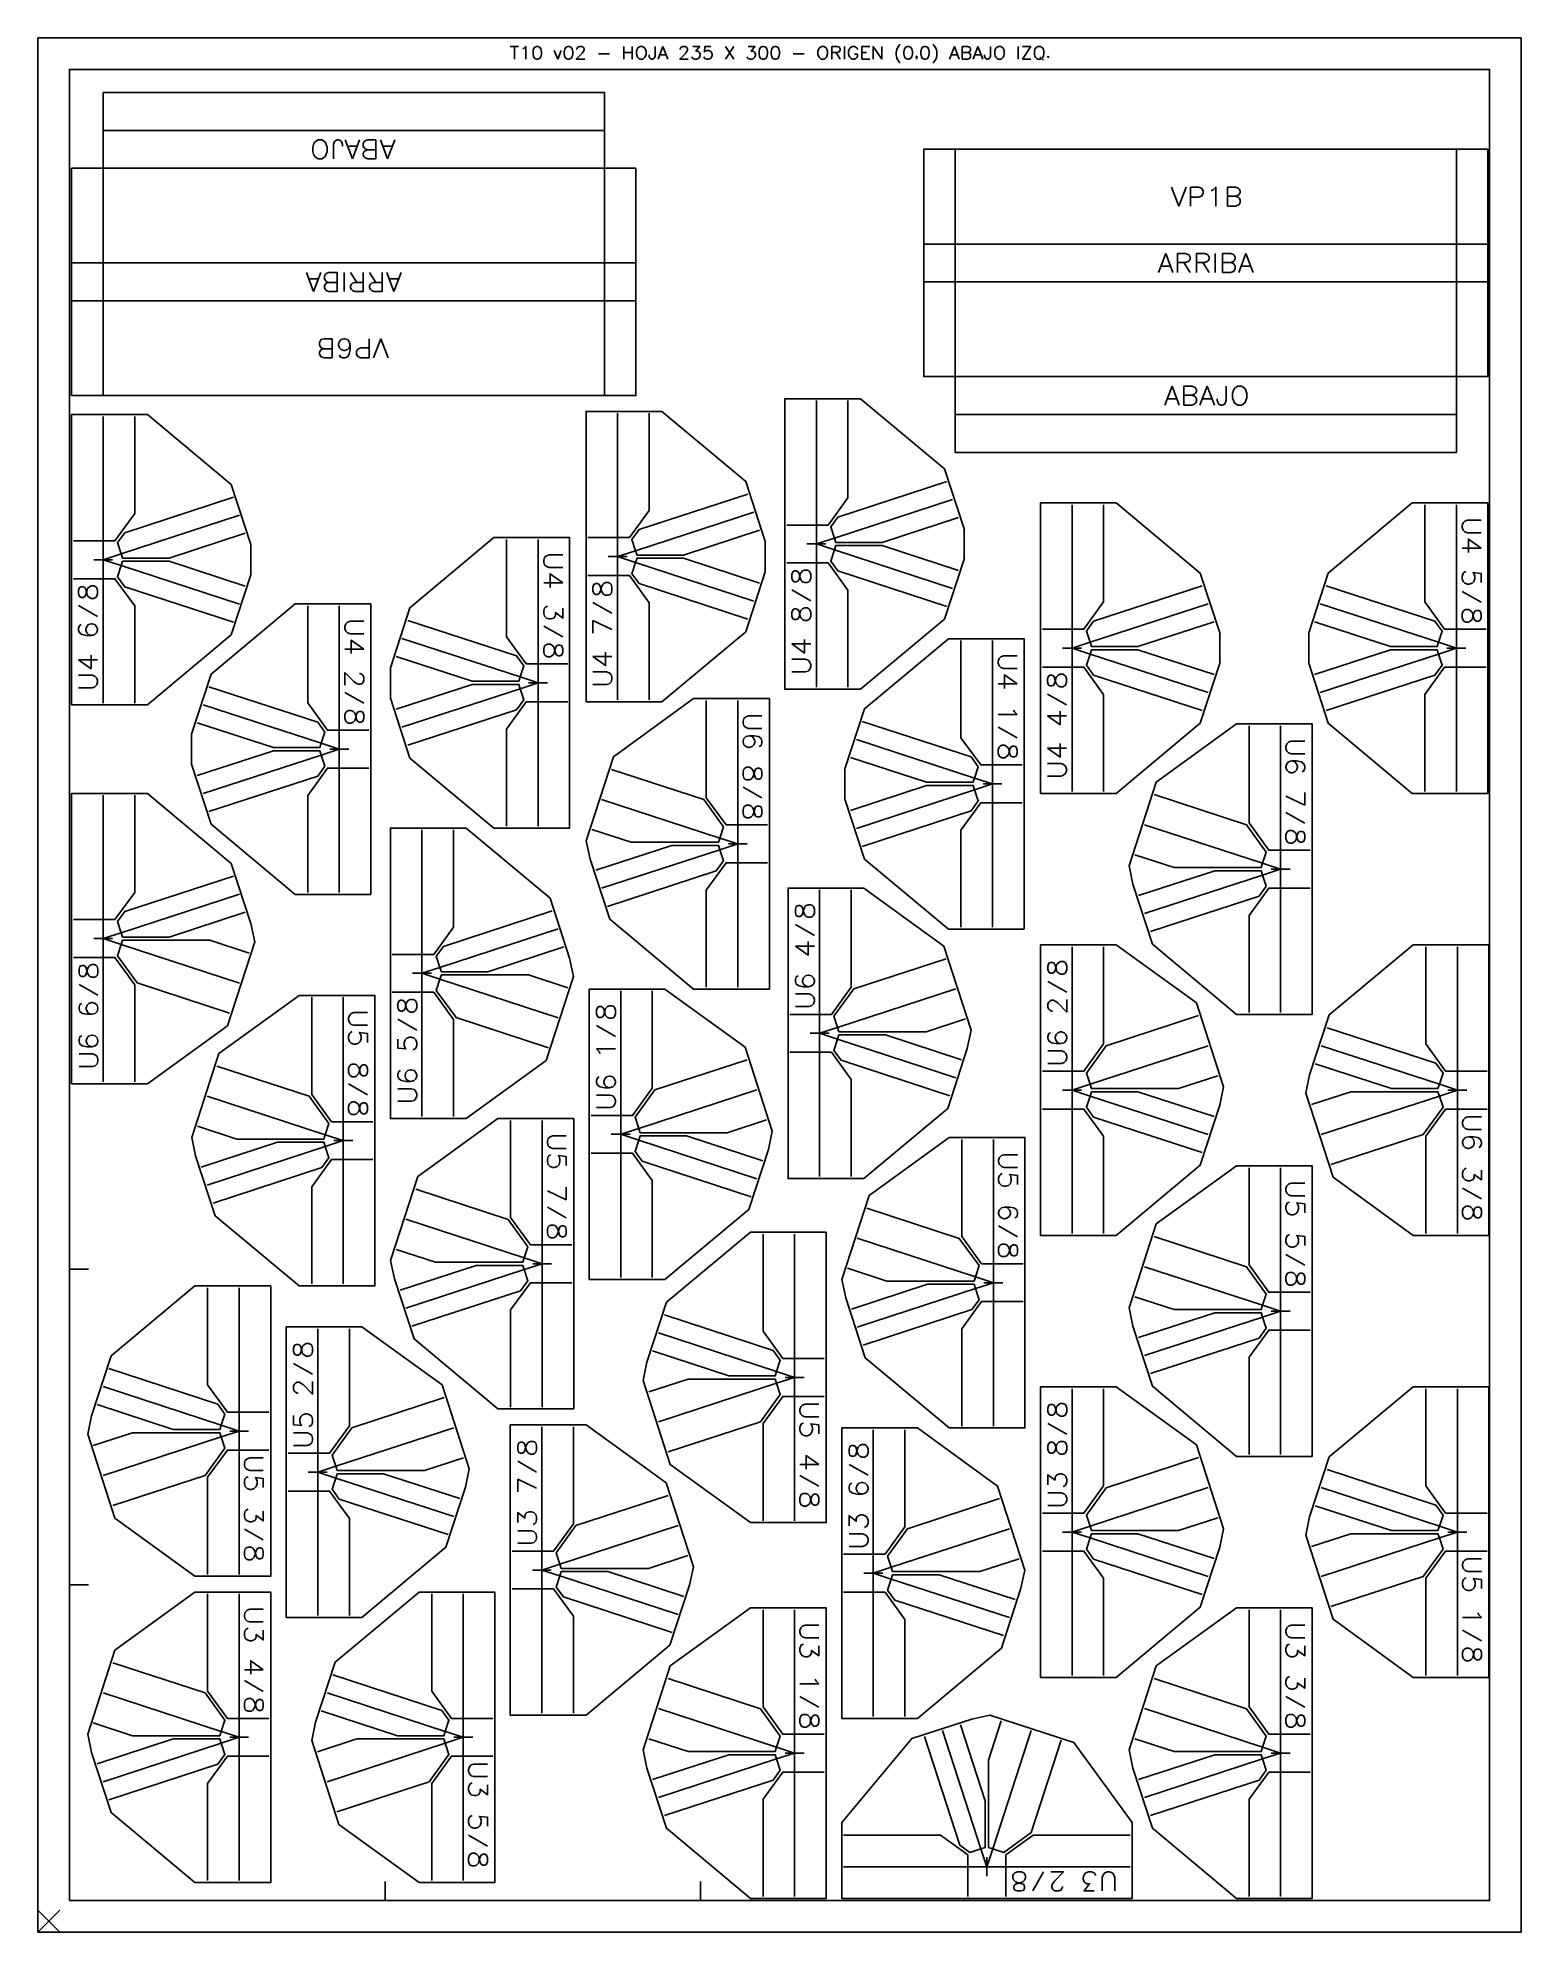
# Model space of a CAD drawing. Extents: x 0 to 235, y 0 to 300.
import ezdxf

# ---------------------------------------------------------------- set-up
doc = ezdxf.new("R2010")
doc.units = 0
for name, color, linetype in [('CORTE', 1, 'Continuous'), ('EJE', 4, 'Continuous'), ('PLIEGUE', 3, 'Continuous'), ('RANURA', 6, 'Continuous'), ('REFERENCIA', 8, 'Continuous'), ('ROTULO', 5, 'Continuous')]:
    doc.layers.add(name, color=color, linetype=linetype)

msp = doc.modelspace()

# ---------------------------------------------------------------- linework, layer by layer
at = {"layer": 'CORTE', "color": 1, "linetype": 'CONTINUOUS'}
for points in [[(89.75, 243.35), (10.35, 243.35), (5.35, 243.35), (5.35, 258.35), (5.35, 264.35), (5.35, 279.35), (10.35, 279.35), (10.35, 291.35), (89.75, 291.35), (89.75, 279.35), (94.75, 279.35), (94.75, 264.35), (94.75, 258.35), (94.75, 243.35)], [(145.35, 282.35), (224.75, 282.35), (229.75, 282.35), (229.75, 267.35), (229.75, 261.35), (229.75, 246.35), (224.75, 246.35), (224.75, 234.35), (145.35, 234.35), (145.35, 246.35), (140.35, 246.35), (140.35, 261.35), (140.35, 267.35), (140.35, 282.35)], [(17.35, 240.35), (30.65, 229.25), (33.75, 219.75), (33.75, 214.95), (30.65, 205.45), (17.35, 194.35), (5.35, 194.35), (5.35, 240.35)], [(98.85, 240.85), (112.15, 229.75), (115.25, 220.25), (115.25, 215.45), (112.15, 205.95), (98.85, 194.85), (86.85, 194.85), (86.85, 240.85)], [(130.35, 242.85), (143.65, 231.75), (146.75, 222.25), (146.75, 217.45), (143.65, 207.95), (130.35, 196.85), (118.35, 196.85), (118.35, 242.85)], [(170.85, 180.35), (184.15, 191.45), (187.25, 200.95), (187.25, 205.75), (184.15, 215.25), (170.85, 226.35), (158.85, 226.35), (158.85, 180.35)], [(217.75, 180.35), (204.45, 191.45), (201.35, 200.95), (201.35, 205.75), (204.45, 215.25), (217.75, 226.35), (229.75, 226.35), (229.75, 180.35)], [(72.25, 220.85), (58.95, 209.75), (55.85, 200.25), (55.85, 195.45), (58.95, 185.95), (72.25, 174.85), (84.25, 174.85), (84.25, 220.85)], [(40.75, 210.35), (27.45, 199.25), (24.35, 189.75), (24.35, 184.95), (27.45, 175.45), (40.75, 164.35), (52.75, 164.35), (52.75, 210.35)], [(144.25, 204.85), (130.95, 193.75), (127.85, 184.25), (127.85, 179.45), (130.95, 169.95), (144.25, 158.85), (156.25, 158.85), (156.25, 204.85)], [(103.8943, 149.35), (90.5943, 160.45), (87.4943, 169.95), (86.8943, 172.85), (91.1943, 186.15), (103.8943, 195.35), (115.8943, 195.35), (115.8943, 149.35)], [(189.8943, 145.35), (176.5943, 156.45), (173.4943, 165.95), (172.8943, 168.85), (177.1943, 182.15), (189.8943, 191.35), (201.8943, 191.35), (201.8943, 145.35)], [(17.35, 180.35), (30.65, 169.25), (33.75, 159.75), (34.35, 156.85), (30.05, 143.55), (17.35, 134.35), (5.35, 134.35), (5.35, 180.35)], [(67.85, 174.85), (81.15, 163.75), (84.25, 154.25), (84.85, 151.35), (80.55, 138.05), (67.85, 128.85), (55.85, 128.85), (55.85, 174.85)], [(130.85, 119.35), (144.15, 130.45), (147.25, 139.95), (147.85, 142.85), (143.55, 156.15), (130.85, 165.35), (118.85, 165.35), (118.85, 119.35)], [(170.85, 110.35), (184.15, 121.45), (187.25, 130.95), (187.85, 133.85), (183.55, 147.15), (170.85, 156.35), (158.85, 156.35), (158.85, 110.35)], [(217.8943, 156.35), (204.5943, 145.25), (201.4943, 135.75), (200.8943, 132.85), (205.1943, 119.55), (217.8943, 110.35), (229.8943, 110.35), (229.8943, 156.35)], [(41.3943, 102.35), (28.0943, 113.45), (24.9943, 122.95), (24.3943, 125.85), (28.6943, 139.15), (41.3943, 148.35), (53.3943, 148.35), (53.3943, 102.35)], [(99.35, 103.35), (112.65, 114.45), (115.75, 123.95), (116.35, 126.85), (112.05, 140.15), (99.35, 149.35), (87.35, 149.35), (87.35, 103.35)], [(72.8943, 82.85), (59.5943, 93.95), (56.4943, 103.45), (55.8943, 106.35), (60.1943, 119.65), (72.8943, 128.85), (84.8943, 128.85), (84.8943, 82.85)], [(144.3943, 79.85), (131.0943, 90.95), (127.9943, 100.45), (127.3943, 103.35), (131.6943, 116.65), (144.3943, 125.85), (156.3943, 125.85), (156.3943, 79.85)], [(189.8943, 75.35), (176.5943, 86.45), (173.4943, 95.95), (172.8943, 98.85), (177.1943, 112.15), (189.8943, 121.35), (201.8943, 121.35), (201.8943, 75.35)], [(112.8943, 110.85), (99.5943, 99.75), (96.4943, 90.25), (95.8943, 87.35), (100.1943, 74.05), (112.8943, 64.85), (124.8943, 64.85), (124.8943, 110.85)], [(24.8943, 102.35), (11.5943, 91.25), (8.4943, 81.75), (7.8943, 78.85), (12.1943, 65.55), (24.8943, 56.35), (36.8943, 56.35), (36.8943, 102.35)], [(51.35, 49.85), (64.65, 60.95), (67.75, 70.45), (68.35, 73.35), (64.05, 86.65), (51.35, 95.85), (39.35, 95.85), (39.35, 49.85)], [(170.85, 86.35), (183.55, 77.15), (187.85, 63.85), (187.25, 60.95), (184.15, 51.45), (170.85, 40.35), (158.85, 40.35), (158.85, 86.35)], [(217.8943, 86.35), (204.5943, 75.25), (201.4943, 65.75), (200.8943, 62.85), (205.1943, 49.55), (217.8943, 40.35), (229.8943, 40.35), (229.8943, 86.35)], [(86.85, 80.35), (99.55, 71.15), (103.85, 57.85), (103.25, 54.95), (100.15, 45.45), (86.85, 34.35), (74.85, 34.35), (74.85, 80.35)], [(139.35, 79.85), (152.05, 70.65), (156.35, 57.35), (155.75, 54.45), (152.65, 44.95), (139.35, 33.85), (127.35, 33.85), (127.35, 79.85)], [(24.8943, 53.85), (12.1943, 44.65), (7.8943, 31.35), (8.4943, 28.45), (11.5943, 18.95), (24.8943, 7.85), (36.8943, 7.85), (36.8943, 53.85)], [(60.3943, 7.85), (47.6943, 17.05), (43.3943, 30.35), (43.9943, 33.25), (47.0943, 42.75), (60.3943, 53.85), (72.3943, 53.85), (72.3943, 7.85)], [(112.8943, 51.35), (100.1943, 42.15), (95.8943, 28.85), (96.4943, 25.95), (99.5943, 16.45), (112.8943, 5.35), (124.8943, 5.35), (124.8943, 51.35)], [(189.8943, 51.35), (177.1943, 42.15), (172.8943, 28.85), (173.4943, 25.95), (176.5943, 16.45), (189.8943, 5.35), (201.8943, 5.35), (201.8943, 51.35)], [(173.35, 17.35), (164.15, 30.05), (150.85, 34.35), (147.95, 33.75), (138.45, 30.65), (127.35, 17.35), (127.35, 5.35), (173.35, 5.35)]]:
    msp.add_lwpolyline(points, close=True, dxfattribs=at)
at = {"layer": 'EJE', "color": 4, "linetype": 'CONTINUOUS'}
for p, q in [((10.35, 240.05), (10.35, 220.35)), ((91.85, 240.55), (91.85, 220.85)), ((123.35, 242.55), (123.35, 222.85)), ((144.9202, 226.8903), (126.2019, 220.7808)), ((163.85, 206.35), (163.85, 226.05)), ((224.75, 206.35), (224.75, 226.05)), ((31.9202, 224.3903), (13.2019, 218.2808)), ((113.4202, 224.8903), (94.7019, 218.7808)), ((118.65, 222.85), (123.35, 222.85)), ((5.65, 220.35), (10.35, 220.35)), ((79.25, 220.55), (79.25, 200.85)), ((87.15, 220.85), (91.85, 220.85)), ((123.35, 219.85), (121.85, 219.85)), ((126.2019, 220.7808), (123.35, 219.85)), ((124.85, 219.85), (123.35, 219.85)), ((123.35, 219.85), (126.2019, 218.9192)), ((10.35, 217.35), (8.85, 217.35)), ((13.2019, 218.2808), (10.35, 217.35)), ((11.85, 217.35), (10.35, 217.35)), ((10.35, 217.35), (13.2019, 216.4192)), ((13.2019, 216.4192), (31.9202, 210.3097)), ((91.85, 217.85), (90.35, 217.85)), ((94.7019, 218.7808), (91.85, 217.85)), ((93.35, 217.85), (91.85, 217.85)), ((91.85, 217.85), (94.7019, 216.9192)), ((94.7019, 216.9192), (113.4202, 210.8097)), ((123.35, 216.85), (118.65, 216.85)), ((123.35, 216.85), (123.35, 197.15)), ((126.2019, 218.9192), (144.9202, 212.8097)), ((10.35, 214.35), (5.65, 214.35)), ((10.35, 214.35), (10.35, 194.65)), ((91.85, 214.85), (87.15, 214.85)), ((91.85, 214.85), (91.85, 195.15)), ((47.75, 210.05), (47.75, 190.35)), ((166.7019, 204.2808), (185.4202, 210.3903)), ((221.8981, 204.2808), (203.1798, 210.3903)), ((57.6798, 204.8903), (76.3981, 198.7808)), ((151.25, 204.55), (151.25, 184.85)), ((163.85, 206.35), (159.15, 206.35)), ((163.85, 203.35), (166.7019, 204.2808)), ((224.75, 203.35), (221.8981, 204.2808)), ((224.75, 206.35), (229.45, 206.35)), ((163.85, 203.35), (162.35, 203.35)), ((166.7019, 202.4192), (163.85, 203.35)), ((165.35, 203.35), (163.85, 203.35)), ((185.4202, 196.3097), (166.7019, 202.4192)), ((203.1798, 196.3097), (221.8981, 202.4192)), ((221.8981, 202.4192), (224.75, 203.35)), ((223.25, 203.35), (224.75, 203.35)), ((224.75, 203.35), (226.25, 203.35)), ((76.3981, 198.7808), (79.25, 197.85)), ((83.95, 200.85), (79.25, 200.85)), ((159.15, 200.35), (163.85, 200.35)), ((163.85, 180.65), (163.85, 200.35)), ((224.75, 180.65), (224.75, 200.35)), ((229.45, 200.35), (224.75, 200.35)), ((76.3981, 196.9192), (57.6798, 190.8097)), ((79.25, 197.85), (76.3981, 196.9192)), ((77.75, 197.85), (79.25, 197.85)), ((79.25, 197.85), (80.75, 197.85)), ((110.8943, 175.35), (110.8943, 195.05)), ((26.1798, 194.3903), (44.8981, 188.2808)), ((79.25, 194.85), (79.25, 175.15)), ((79.25, 194.85), (83.95, 194.85)), ((52.45, 190.35), (47.75, 190.35)), ((196.8943, 171.35), (196.8943, 191.05)), ((44.8981, 186.4192), (26.1798, 180.3097)), ((44.8981, 188.2808), (47.75, 187.35)), ((47.75, 187.35), (44.8981, 186.4192)), ((46.25, 187.35), (47.75, 187.35)), ((47.75, 187.35), (49.25, 187.35)), ((129.6798, 188.8903), (148.3981, 182.7808)), ((47.75, 184.35), (47.75, 164.65)), ((47.75, 184.35), (52.45, 184.35)), ((155.95, 184.85), (151.25, 184.85)), ((10.35, 180.05), (10.35, 160.35)), ((148.3981, 180.9192), (129.6798, 174.8097)), ((148.3981, 182.7808), (151.25, 181.85)), ((151.25, 181.85), (148.3981, 180.9192)), ((149.75, 181.85), (151.25, 181.85)), ((151.25, 181.85), (152.75, 181.85)), ((108.0423, 173.2808), (89.3241, 179.3903)), ((151.25, 178.85), (151.25, 159.15)), ((151.25, 178.85), (155.95, 178.85)), ((60.85, 174.55), (60.85, 154.85)), ((110.8943, 175.35), (115.5943, 175.35)), ((194.0423, 169.2808), (175.3241, 175.3903)), ((89.324, 165.3097), (108.0423, 171.4192)), ((110.8943, 172.35), (108.0423, 173.2808)), ((108.0423, 171.4192), (110.8943, 172.35)), ((109.3943, 172.35), (110.8943, 172.35)), ((110.8943, 172.35), (112.3943, 172.35)), ((196.8943, 171.35), (201.5943, 171.35)), ((110.8943, 149.65), (110.8943, 169.35)), ((115.5943, 169.35), (110.8943, 169.35)), ((196.8943, 168.35), (194.0423, 169.2808)), ((194.0423, 167.4192), (196.8943, 168.35)), ((195.3943, 168.35), (196.8943, 168.35)), ((196.8943, 168.35), (198.3943, 168.35)), ((123.85, 145.35), (123.85, 165.05)), ((175.324, 161.3097), (194.0423, 167.4192)), ((196.8943, 145.65), (196.8943, 165.35)), ((201.5943, 165.35), (196.8943, 165.35)), ((31.9202, 164.3903), (13.2019, 158.2808)), ((5.65, 160.35), (10.35, 160.35)), ((10.35, 157.35), (8.85, 157.35)), ((13.2019, 158.2808), (10.35, 157.35)), ((11.85, 157.35), (10.35, 157.35)), ((10.35, 157.35), (13.2019, 156.4192)), ((13.2019, 156.4192), (31.9202, 150.3097)), ((82.4202, 158.8903), (63.7019, 152.7808)), ((163.85, 136.35), (163.85, 156.05)), ((224.8943, 156.05), (224.8943, 136.35)), ((10.35, 154.35), (5.65, 154.35)), ((10.35, 154.35), (10.35, 134.65)), ((56.15, 154.85), (60.85, 154.85)), ((60.85, 151.85), (59.35, 151.85)), ((63.7019, 152.7808), (60.85, 151.85)), ((62.35, 151.85), (60.85, 151.85)), ((60.85, 151.85), (63.7019, 150.9192)), ((63.7019, 150.9192), (82.4202, 144.8097)), ((48.3943, 128.35), (48.3943, 148.05)), ((60.85, 148.85), (56.15, 148.85)), ((60.85, 148.85), (60.85, 129.15)), ((92.35, 129.35), (92.35, 149.05)), ((126.7019, 143.2808), (145.4202, 149.3903)), ((123.85, 145.35), (119.15, 145.35)), ((123.85, 142.35), (122.35, 142.35)), ((123.85, 142.35), (126.7019, 143.2808)), ((126.7019, 141.4192), (123.85, 142.35)), ((125.35, 142.35), (123.85, 142.35)), ((145.4202, 135.3097), (126.7019, 141.4192)), ((119.15, 139.35), (123.85, 139.35)), ((123.85, 119.65), (123.85, 139.35)), ((166.7019, 134.2808), (185.4202, 140.3903)), ((203.324, 140.3903), (222.0423, 134.2808)), ((163.85, 136.35), (159.15, 136.35)), ((229.5943, 136.35), (224.8943, 136.35)), ((45.5423, 126.2808), (26.8241, 132.3903)), ((95.2019, 127.2808), (113.9202, 133.3903)), ((163.85, 133.35), (162.35, 133.35)), ((163.85, 133.35), (166.7019, 134.2808)), ((166.7019, 132.4192), (163.85, 133.35)), ((165.35, 133.35), (163.85, 133.35)), ((185.4202, 126.3097), (166.7019, 132.4192)), ((222.0423, 132.4192), (203.3241, 126.3097)), ((222.0423, 134.2808), (224.8943, 133.35)), ((224.8943, 133.35), (222.0423, 132.4192)), ((223.3943, 133.35), (224.8943, 133.35)), ((224.8943, 133.35), (226.3943, 133.35)), ((92.35, 129.35), (87.65, 129.35)), ((159.15, 130.35), (163.85, 130.35)), ((163.85, 110.65), (163.85, 130.35)), ((224.8943, 130.35), (224.8943, 110.65)), ((224.8943, 130.35), (229.5943, 130.35)), ((48.3943, 125.35), (45.5423, 126.2808)), ((48.3943, 128.35), (53.0943, 128.35)), ((79.8943, 108.85), (79.8943, 128.55)), ((92.35, 126.35), (90.85, 126.35)), ((92.35, 126.35), (95.2019, 127.2808)), ((95.2019, 125.4192), (92.35, 126.35)), ((93.85, 126.35), (92.35, 126.35)), ((26.824, 118.3097), (45.5423, 124.4192)), ((45.5423, 124.4192), (48.3943, 125.35)), ((46.8943, 125.35), (48.3943, 125.35)), ((48.3943, 125.35), (49.8943, 125.35)), ((87.65, 123.35), (92.35, 123.35)), ((92.35, 103.65), (92.35, 123.35)), ((113.9202, 119.3097), (95.2019, 125.4192)), ((151.3943, 105.85), (151.3943, 125.55)), ((48.3943, 102.65), (48.3943, 122.35)), ((53.0943, 122.35), (48.3943, 122.35)), ((196.8943, 101.35), (196.8943, 121.05)), ((77.0423, 106.7808), (58.3241, 112.8903)), ((79.8943, 108.85), (84.5943, 108.85)), ((119.8943, 110.55), (119.8943, 90.85)), ((148.5423, 103.7808), (129.8241, 109.8903)), ((79.8943, 105.85), (77.0423, 106.7808)), ((77.0423, 104.9192), (79.8943, 105.85)), ((78.3943, 105.85), (79.8943, 105.85)), ((79.8943, 105.85), (81.3943, 105.85)), ((151.3943, 105.85), (156.0943, 105.85)), ((194.0423, 99.2808), (175.3241, 105.3903)), ((31.8943, 102.05), (31.8943, 82.35)), ((58.324, 98.8097), (77.0423, 104.9192)), ((79.8943, 83.15), (79.8943, 102.85)), ((84.5943, 102.85), (79.8943, 102.85)), ((151.3943, 102.85), (148.5423, 103.7808)), ((148.5423, 101.9192), (151.3943, 102.85)), ((149.8943, 102.85), (151.3943, 102.85)), ((151.3943, 102.85), (152.8943, 102.85)), ((129.824, 95.8097), (148.5423, 101.9192)), ((151.3943, 80.15), (151.3943, 99.85)), ((156.0943, 99.85), (151.3943, 99.85)), ((196.8943, 98.35), (194.0423, 99.2808)), ((196.8943, 101.35), (201.5943, 101.35)), ((175.324, 91.3097), (194.0423, 97.4192)), ((194.0423, 97.4192), (196.8943, 98.35)), ((195.3943, 98.35), (196.8943, 98.35)), ((196.8943, 98.35), (198.3943, 98.35)), ((44.35, 75.85), (44.35, 95.55)), ((98.324, 94.8903), (117.0423, 88.7808)), ((196.8943, 75.65), (196.8943, 95.35)), ((201.5943, 95.35), (196.8943, 95.35)), ((124.5943, 90.85), (119.8943, 90.85)), ((117.0423, 88.7808), (119.8943, 87.85)), ((119.8943, 87.85), (117.0423, 86.9192)), ((118.3943, 87.85), (119.8943, 87.85)), ((119.8943, 87.85), (121.3943, 87.85)), ((10.324, 86.3903), (29.0423, 80.2808)), ((117.0423, 86.9192), (98.3241, 80.8097)), ((119.8943, 84.85), (119.8943, 65.15)), ((119.8943, 84.85), (124.5943, 84.85)), ((163.85, 86.05), (163.85, 66.35)), ((224.8943, 86.05), (224.8943, 66.35)), ((36.5943, 82.35), (31.8943, 82.35)), ((29.0423, 78.4192), (10.3241, 72.3097)), ((29.0423, 80.2808), (31.8943, 79.35)), ((31.8943, 79.35), (29.0423, 78.4192)), ((30.3943, 79.35), (31.8943, 79.35)), ((31.8943, 79.35), (33.3943, 79.35)), ((47.2019, 73.7808), (65.9202, 79.8903)), ((79.85, 80.05), (79.85, 60.35)), ((132.35, 79.55), (132.35, 59.85)), ((31.8943, 76.35), (31.8943, 56.65)), ((31.8943, 76.35), (36.5943, 76.35)), ((44.35, 75.85), (39.65, 75.85)), ((44.35, 72.85), (42.85, 72.85)), ((44.35, 72.85), (47.2019, 73.7808)), ((47.2019, 71.9192), (44.35, 72.85)), ((45.85, 72.85), (44.35, 72.85)), ((39.65, 69.85), (44.35, 69.85)), ((44.35, 50.15), (44.35, 69.85)), ((65.9202, 65.8097), (47.2019, 71.9192)), ((185.4202, 70.3903), (166.7019, 64.2808)), ((203.324, 70.3903), (222.0423, 64.2808)), ((159.15, 66.35), (163.85, 66.35)), ((229.5943, 66.35), (224.8943, 66.35)), ((101.4202, 64.3903), (82.7019, 58.2808)), ((153.9202, 63.8903), (135.2019, 57.7808)), ((163.85, 63.35), (162.35, 63.35)), ((166.7019, 64.2808), (163.85, 63.35)), ((165.35, 63.35), (163.85, 63.35)), ((163.85, 63.35), (166.7019, 62.4192)), ((222.0423, 64.2808), (224.8943, 63.35)), ((224.8943, 63.35), (222.0423, 62.4192)), ((223.3943, 63.35), (224.8943, 63.35)), ((224.8943, 63.35), (226.3943, 63.35)), ((75.15, 60.35), (79.85, 60.35)), ((163.85, 60.35), (159.15, 60.35)), ((163.85, 60.35), (163.85, 40.65)), ((166.7019, 62.4192), (185.4202, 56.3097)), ((222.0423, 62.4192), (203.3241, 56.3097)), ((224.8943, 60.35), (224.8943, 40.65)), ((224.8943, 60.35), (229.5943, 60.35)), ((79.85, 57.35), (78.35, 57.35)), ((82.7019, 58.2808), (79.85, 57.35)), ((81.35, 57.35), (79.85, 57.35)), ((79.85, 57.35), (82.7019, 56.4192)), ((127.65, 59.85), (132.35, 59.85)), ((135.2019, 57.7808), (132.35, 56.85)), ((79.85, 54.35), (75.15, 54.35)), ((79.85, 54.35), (79.85, 34.65)), ((82.7019, 56.4192), (101.4202, 50.3097)), ((132.35, 56.85), (130.85, 56.85)), ((133.85, 56.85), (132.35, 56.85)), ((132.35, 56.85), (135.2019, 55.9192)), ((135.2019, 55.9192), (153.9202, 49.8097)), ((31.8943, 53.55), (31.8943, 33.85)), ((67.3943, 33.85), (67.3943, 53.55)), ((119.8943, 51.05), (119.8943, 31.35)), ((132.35, 53.85), (127.65, 53.85)), ((132.35, 53.85), (132.35, 34.15)), ((196.8943, 51.05), (196.8943, 31.35)), ((10.3241, 37.8903), (29.0423, 31.7808)), ((64.5423, 31.7808), (45.824, 37.8903)), ((36.5943, 33.85), (31.8943, 33.85)), ((67.3943, 33.85), (72.0943, 33.85)), ((98.3241, 35.3903), (117.0423, 29.2808)), ((175.3241, 35.3903), (194.0423, 29.2808)), ((29.0423, 31.7808), (31.8943, 30.85)), ((31.8943, 30.85), (29.0423, 29.9192)), ((30.3943, 30.85), (31.8943, 30.85)), ((31.8943, 30.85), (33.3943, 30.85)), ((67.3943, 30.85), (64.5423, 31.7808)), ((64.5423, 29.9192), (67.3943, 30.85)), ((65.8943, 30.85), (67.3943, 30.85)), ((67.3943, 30.85), (68.8943, 30.85)), ((124.5943, 31.35), (119.8943, 31.35)), ((149.4192, 13.2019), (143.3097, 31.9202)), ((157.3903, 31.9202), (151.2808, 13.2019)), ((201.5943, 31.35), (196.8943, 31.35)), ((29.0423, 29.9192), (10.324, 23.8097)), ((31.8943, 27.85), (31.8943, 8.15)), ((31.8943, 27.85), (36.5943, 27.85)), ((45.8241, 23.8097), (64.5423, 29.9192)), ((67.3943, 8.15), (67.3943, 27.85)), ((72.0943, 27.85), (67.3943, 27.85)), ((117.0423, 27.4192), (98.324, 21.3097)), ((117.0423, 29.2808), (119.8943, 28.35)), ((119.8943, 28.35), (117.0423, 27.4192)), ((118.3943, 28.35), (119.8943, 28.35)), ((119.8943, 28.35), (121.3943, 28.35)), ((194.0423, 27.4192), (175.324, 21.3097)), ((194.0423, 29.2808), (196.8943, 28.35)), ((196.8943, 28.35), (194.0423, 27.4192)), ((195.3943, 28.35), (196.8943, 28.35)), ((196.8943, 28.35), (198.3943, 28.35)), ((119.8943, 25.35), (119.8943, 5.65)), ((119.8943, 25.35), (124.5943, 25.35)), ((196.8943, 25.35), (196.8943, 5.65)), ((196.8943, 25.35), (201.5943, 25.35)), ((150.35, 10.35), (149.4192, 13.2019)), ((151.2808, 13.2019), (150.35, 10.35)), ((147.35, 10.35), (127.65, 10.35)), ((147.35, 10.35), (147.35, 5.65)), ((150.35, 11.85), (150.35, 10.35)), ((150.35, 10.35), (150.35, 8.85)), ((173.05, 10.35), (153.35, 10.35)), ((153.35, 5.65), (153.35, 10.35))]:
    msp.add_line(p, q, dxfattribs=at)
for points in [[(10.35, 220.35), (12.2177, 220.35), (15.35, 224.6672), (15.35, 240.05)], [(91.85, 220.85), (93.7177, 220.85), (96.85, 225.1672), (96.85, 240.55)], [(123.35, 222.85), (125.2177, 222.85), (128.35, 227.1672), (128.35, 242.55)], [(143.9896, 229.7423), (126.7547, 224.117), (125.6224, 222.5564), (126.2019, 220.7808)], [(30.9896, 227.2423), (13.7547, 221.617), (12.6224, 220.0564), (13.2019, 218.2808)], [(112.4896, 227.7423), (95.2547, 222.117), (94.1224, 220.5564), (94.7019, 218.7808)], [(168.85, 226.05), (168.85, 210.6672), (165.7177, 206.35), (163.85, 206.35)], [(219.75, 226.05), (219.75, 210.6672), (222.8823, 206.35), (224.75, 206.35)], [(94.7019, 218.7808), (94.9242, 218.1), (102.2846, 218.1), (114.3509, 222.0383)], [(123.35, 222.85), (123.35, 221.35), (123.35, 219.85)], [(126.2019, 220.7808), (126.4242, 220.1), (133.7846, 220.1), (145.8509, 224.0383)], [(10.35, 220.35), (10.35, 218.85), (10.35, 217.35)], [(13.2019, 218.2808), (13.4242, 217.6), (20.7846, 217.6), (32.8509, 221.5383)], [(79.25, 200.85), (77.3823, 200.85), (74.25, 205.1672), (74.25, 220.55)], [(91.85, 220.85), (91.85, 219.35), (91.85, 217.85)], [(123.35, 219.85), (123.35, 218.35), (123.35, 216.85)], [(145.8509, 215.6617), (133.7846, 219.6), (126.4242, 219.6), (126.2019, 218.9192)], [(10.35, 217.35), (10.35, 215.85), (10.35, 214.35)], [(13.2019, 216.4192), (12.6224, 214.6436), (13.7547, 213.083), (30.9896, 207.4577)], [(32.8509, 213.1617), (20.7846, 217.1), (13.4242, 217.1), (13.2019, 216.4192)], [(91.85, 217.85), (91.85, 216.35), (91.85, 214.85)], [(94.7019, 216.9192), (94.1224, 215.1436), (95.2547, 213.583), (112.4896, 207.9577)], [(114.3509, 213.6617), (102.2846, 217.6), (94.9242, 217.6), (94.7019, 216.9192)], [(128.35, 197.15), (128.35, 212.5328), (125.2177, 216.85), (123.35, 216.85)], [(126.2019, 218.9192), (125.6224, 217.1436), (126.7547, 215.583), (143.9896, 209.9577)], [(15.35, 194.65), (15.35, 210.0328), (12.2177, 214.35), (10.35, 214.35)], [(96.85, 195.15), (96.85, 210.5328), (93.7177, 214.85), (91.85, 214.85)], [(166.7019, 204.2808), (166.1224, 206.0564), (167.2547, 207.617), (184.4896, 213.2423)], [(221.8981, 204.2808), (222.4776, 206.0564), (221.3453, 207.617), (204.1104, 213.2423)], [(47.75, 190.35), (45.8823, 190.35), (42.75, 194.6672), (42.75, 210.05)], [(58.6104, 207.7423), (75.8453, 202.117), (76.9776, 200.5564), (76.3981, 198.7808)], [(186.3509, 207.5383), (174.2846, 203.6), (166.9242, 203.6), (166.7019, 204.2808)], [(202.2491, 207.5383), (214.3154, 203.6), (221.6758, 203.6), (221.8981, 204.2808)], [(151.25, 184.85), (149.3823, 184.85), (146.25, 189.1672), (146.25, 204.55)], [(163.85, 203.35), (163.85, 204.85), (163.85, 206.35)], [(224.75, 203.35), (224.75, 204.85), (224.75, 206.35)], [(76.3981, 198.7808), (76.1758, 198.1), (68.8154, 198.1), (56.7491, 202.0383)], [(163.85, 200.35), (163.85, 201.85), (163.85, 203.35)], [(184.4896, 193.4577), (167.2547, 199.083), (166.1224, 200.6436), (166.7019, 202.4192)], [(166.7019, 202.4192), (166.9242, 203.1), (174.2846, 203.1), (186.3509, 199.1617)], [(221.8981, 202.4192), (221.6758, 203.1), (214.3154, 203.1), (202.2491, 199.1617)], [(204.1104, 193.4577), (221.3453, 199.083), (222.4776, 200.6436), (221.8981, 202.4192)], [(224.75, 200.35), (224.75, 201.85), (224.75, 203.35)], [(79.25, 200.85), (79.25, 199.35), (79.25, 197.85)], [(163.85, 200.35), (165.7177, 200.35), (168.85, 196.0328), (168.85, 180.65)], [(224.75, 200.35), (222.8823, 200.35), (219.75, 196.0328), (219.75, 180.65)], [(27.1104, 197.2423), (44.3453, 191.617), (45.4776, 190.0564), (44.8981, 188.2808)], [(56.7491, 193.6617), (68.8154, 197.6), (76.1758, 197.6), (76.3981, 196.9192)], [(76.3981, 196.9192), (76.9776, 195.1436), (75.8453, 193.583), (58.6104, 187.9577)], [(79.25, 197.85), (79.25, 196.35), (79.25, 194.85)], [(105.8943, 195.05), (105.8943, 179.6672), (109.0266, 175.35), (110.8943, 175.35)], [(74.25, 175.15), (74.25, 190.5328), (77.3823, 194.85), (79.25, 194.85)], [(44.8981, 188.2808), (44.6758, 187.6), (37.3154, 187.6), (25.2491, 191.5383)], [(47.75, 190.35), (47.75, 188.85), (47.75, 187.35)], [(130.6104, 191.7423), (147.8453, 186.117), (148.9776, 184.5564), (148.3981, 182.7808)], [(191.8943, 191.05), (191.8943, 175.6672), (195.0266, 171.35), (196.8943, 171.35)], [(25.2491, 183.1617), (37.3154, 187.1), (44.6758, 187.1), (44.8981, 186.4192)], [(44.8981, 186.4192), (45.4776, 184.6436), (44.3453, 183.083), (27.1104, 177.4577)], [(47.75, 187.35), (47.75, 185.85), (47.75, 184.35)], [(148.3981, 182.7808), (148.1758, 182.1), (140.8154, 182.1), (128.7491, 186.0383)], [(42.75, 164.65), (42.75, 180.0328), (45.8823, 184.35), (47.75, 184.35)], [(108.0423, 173.2808), (108.6219, 175.0564), (105.4896, 179.3736), (90.8623, 184.1478)], [(151.25, 184.85), (151.25, 183.35), (151.25, 181.85)], [(10.35, 160.35), (12.2177, 160.35), (15.35, 164.6672), (15.35, 180.05)], [(128.7491, 177.6617), (140.8154, 181.6), (148.1758, 181.6), (148.3981, 180.9192)], [(148.3981, 180.9192), (148.9776, 179.1436), (147.8453, 177.583), (130.6104, 171.9577)], [(151.25, 181.85), (151.25, 180.35), (151.25, 178.85)], [(194.0423, 169.2808), (194.6219, 171.0564), (191.4896, 175.3736), (176.8623, 180.1478)], [(146.25, 159.15), (146.25, 174.5328), (149.3823, 178.85), (151.25, 178.85)], [(60.85, 154.85), (62.7177, 154.85), (65.85, 159.1672), (65.85, 174.55)], [(87.7859, 174.6327), (94.0138, 172.6), (107.8201, 172.6), (108.0423, 173.2808)], [(110.8943, 172.35), (110.8943, 173.85), (110.8943, 175.35)], [(108.0423, 171.4192), (107.8201, 172.1), (100.4596, 172.1), (88.3934, 168.1617)], [(90.2547, 162.4577), (107.4896, 168.083), (108.6219, 169.6436), (108.0423, 171.4192)], [(110.8943, 169.35), (110.8943, 170.85), (110.8943, 172.35)], [(196.8943, 168.35), (196.8943, 169.85), (196.8943, 171.35)], [(110.8943, 169.35), (109.0266, 169.35), (105.8943, 165.0328), (105.8943, 149.65)], [(173.7859, 170.6327), (180.0138, 168.6), (193.8201, 168.6), (194.0423, 169.2808)], [(194.0423, 167.4192), (193.8201, 168.1), (186.4596, 168.1), (174.3934, 164.1617)], [(196.8943, 165.35), (196.8943, 166.85), (196.8943, 168.35)], [(30.9896, 167.2423), (13.7547, 161.617), (12.6224, 160.0564), (13.2019, 158.2808)], [(128.85, 165.05), (128.85, 149.6672), (125.7177, 145.35), (123.85, 145.35)], [(176.2547, 158.4577), (193.4896, 164.083), (194.6219, 165.6436), (194.0423, 167.4192)], [(196.8943, 165.35), (195.0266, 165.35), (191.8943, 161.0328), (191.8943, 145.65)], [(10.35, 160.35), (10.35, 158.85), (10.35, 157.35)], [(13.2019, 158.2808), (13.4242, 157.6), (20.7846, 157.6), (32.8509, 161.5383)], [(81.4896, 161.7423), (64.2547, 156.117), (63.1224, 154.5564), (63.7019, 152.7808)], [(10.35, 157.35), (10.35, 155.85), (10.35, 154.35)], [(13.2019, 156.4192), (12.6224, 154.6436), (15.7547, 150.3264), (30.382, 145.5522)], [(33.4583, 155.0673), (27.2304, 157.1), (13.4242, 157.1), (13.2019, 156.4192)], [(63.7019, 152.7808), (63.9242, 152.1), (71.2846, 152.1), (83.3509, 156.0383)], [(168.85, 156.05), (168.85, 140.6672), (165.7177, 136.35), (163.85, 136.35)], [(224.8943, 136.35), (223.0266, 136.35), (219.8943, 140.6672), (219.8943, 156.05)], [(15.35, 134.65), (15.35, 150.0328), (12.2177, 154.35), (10.35, 154.35)], [(60.85, 154.85), (60.85, 153.35), (60.85, 151.85)], [(126.7019, 143.2808), (126.1224, 145.0564), (129.2547, 149.3736), (143.882, 154.1478)], [(60.85, 151.85), (60.85, 150.35), (60.85, 148.85)], [(63.7019, 150.9192), (63.1224, 149.1436), (66.2547, 144.8264), (80.882, 140.0522)], [(83.9583, 149.5673), (77.7304, 151.6), (63.9242, 151.6), (63.7019, 150.9192)], [(43.3943, 148.05), (43.3943, 132.6672), (46.5266, 128.35), (48.3943, 128.35)], [(65.85, 129.15), (65.85, 144.5328), (62.7177, 148.85), (60.85, 148.85)], [(97.35, 149.05), (97.35, 133.6672), (94.2177, 129.35), (92.35, 129.35)], [(123.85, 142.35), (123.85, 143.85), (123.85, 145.35)], [(146.9583, 144.6327), (140.7304, 142.6), (126.9242, 142.6), (126.7019, 143.2808)], [(166.7019, 134.2808), (166.1224, 136.0564), (169.2547, 140.3736), (183.882, 145.1478)], [(123.85, 139.35), (123.85, 140.85), (123.85, 142.35)], [(144.4896, 132.4577), (127.2547, 138.083), (126.1224, 139.6436), (126.7019, 141.4192)], [(126.7019, 141.4192), (126.9242, 142.1), (134.2846, 142.1), (146.3509, 138.1617)], [(204.2547, 143.2423), (221.4896, 137.617), (222.6219, 136.0564), (222.0423, 134.2808)], [(95.2019, 127.2808), (94.6224, 129.0564), (97.7547, 133.3736), (112.382, 138.1478)], [(123.85, 139.35), (125.7177, 139.35), (128.85, 135.0328), (128.85, 119.65)], [(45.5423, 126.2808), (46.1219, 128.0564), (42.9896, 132.3736), (28.3623, 137.1478)], [(163.85, 133.35), (163.85, 134.85), (163.85, 136.35)], [(186.9583, 135.6327), (180.7304, 133.6), (166.9242, 133.6), (166.7019, 134.2808)], [(222.0423, 134.2808), (221.8201, 133.6), (214.4596, 133.6), (202.3934, 137.5383)], [(224.8943, 136.35), (224.8943, 134.85), (224.8943, 133.35)], [(163.85, 130.35), (163.85, 131.85), (163.85, 133.35)], [(184.4896, 123.4577), (167.2547, 129.083), (166.1224, 130.6436), (166.7019, 132.4192)], [(166.7019, 132.4192), (166.9242, 133.1), (174.2846, 133.1), (186.3509, 129.1617)], [(201.7859, 131.0673), (208.0138, 133.1), (221.8201, 133.1), (222.0423, 132.4192)], [(222.0423, 132.4192), (222.6219, 130.6436), (219.4896, 126.3264), (204.8623, 121.5522)], [(224.8943, 133.35), (224.8943, 131.85), (224.8943, 130.35)], [(92.35, 126.35), (92.35, 127.85), (92.35, 129.35)], [(163.85, 130.35), (165.7177, 130.35), (168.85, 126.0328), (168.85, 110.65)], [(219.8943, 110.65), (219.8943, 126.0328), (223.0266, 130.35), (224.8943, 130.35)], [(25.2859, 127.6327), (31.5138, 125.6), (45.3201, 125.6), (45.5423, 126.2808)], [(48.3943, 125.35), (48.3943, 126.85), (48.3943, 128.35)], [(74.8943, 128.55), (74.8943, 113.1672), (78.0266, 108.85), (79.8943, 108.85)], [(92.35, 123.35), (92.35, 124.85), (92.35, 126.35)], [(115.4583, 128.6327), (109.2304, 126.6), (95.4242, 126.6), (95.2019, 127.2808)], [(95.2019, 125.4192), (95.4242, 126.1), (102.7846, 126.1), (114.8509, 122.1617)], [(45.5423, 124.4192), (45.3201, 125.1), (37.9596, 125.1), (25.8934, 121.1617)], [(27.7547, 115.4577), (44.9896, 121.083), (46.1219, 122.6436), (45.5423, 124.4192)], [(48.3943, 122.35), (48.3943, 123.85), (48.3943, 125.35)], [(92.35, 123.35), (94.2177, 123.35), (97.35, 119.0328), (97.35, 103.65)], [(112.9896, 116.4577), (95.7547, 122.083), (94.6224, 123.6436), (95.2019, 125.4192)], [(146.3943, 125.55), (146.3943, 110.1672), (149.5266, 105.85), (151.3943, 105.85)], [(48.3943, 122.35), (46.5266, 122.35), (43.3943, 118.0328), (43.3943, 102.65)], [(191.8943, 121.05), (191.8943, 105.6672), (195.0266, 101.35), (196.8943, 101.35)], [(77.0423, 106.7808), (77.6219, 108.5564), (74.4896, 112.8736), (59.8623, 117.6478)], [(148.5423, 103.7808), (149.1219, 105.5564), (145.9896, 109.8736), (131.3623, 114.6478)], [(56.7859, 108.1327), (63.0138, 106.1), (76.8201, 106.1), (77.0423, 106.7808)], [(79.8943, 105.85), (79.8943, 107.35), (79.8943, 108.85)], [(119.8943, 90.85), (118.0266, 90.85), (114.8943, 95.1672), (114.8943, 110.55)], [(194.0423, 99.2808), (194.6219, 101.0564), (191.4896, 105.3736), (176.8623, 110.1478)], [(77.0423, 104.9192), (76.8201, 105.6), (69.4596, 105.6), (57.3934, 101.6617)], [(79.8943, 102.85), (79.8943, 104.35), (79.8943, 105.85)], [(128.2859, 105.1327), (134.5138, 103.1), (148.3201, 103.1), (148.5423, 103.7808)], [(151.3943, 102.85), (151.3943, 104.35), (151.3943, 105.85)], [(31.8943, 82.35), (30.0266, 82.35), (26.8943, 86.6672), (26.8943, 102.05)], [(59.2547, 95.9577), (76.4896, 101.583), (77.6219, 103.1436), (77.0423, 104.9192)], [(79.8943, 102.85), (78.0266, 102.85), (74.8943, 98.5328), (74.8943, 83.15)], [(148.5423, 101.9192), (148.3201, 102.6), (140.9596, 102.6), (128.8934, 98.6617)], [(151.3943, 99.85), (151.3943, 101.35), (151.3943, 102.85)], [(130.7547, 92.9577), (147.9896, 98.583), (149.1219, 100.1436), (148.5423, 101.9192)], [(151.3943, 99.85), (149.5266, 99.85), (146.3943, 95.5328), (146.3943, 80.15)], [(173.7859, 100.6327), (180.0138, 98.6), (193.8201, 98.6), (194.0423, 99.2808)], [(196.8943, 98.35), (196.8943, 99.85), (196.8943, 101.35)], [(99.2547, 97.7423), (116.4896, 92.117), (117.6219, 90.5564), (117.0423, 88.7808)], [(194.0423, 97.4192), (193.8201, 98.1), (186.4596, 98.1), (174.3934, 94.1617)], [(176.2547, 88.4577), (193.4896, 94.083), (194.6219, 95.6436), (194.0423, 97.4192)], [(196.8943, 95.35), (196.8943, 96.85), (196.8943, 98.35)], [(49.35, 95.55), (49.35, 80.1672), (46.2177, 75.85), (44.35, 75.85)], [(196.8943, 95.35), (195.0266, 95.35), (191.8943, 91.0328), (191.8943, 75.65)], [(117.0423, 88.7808), (116.8201, 88.1), (109.4596, 88.1), (97.3934, 92.0383)], [(119.8943, 90.85), (119.8943, 89.35), (119.8943, 87.85)], [(11.2547, 89.2423), (28.4896, 83.617), (29.6219, 82.0564), (29.0423, 80.2808)], [(96.7859, 85.5673), (103.0138, 87.6), (116.8201, 87.6), (117.0423, 86.9192)], [(119.8943, 87.85), (119.8943, 86.35), (119.8943, 84.85)], [(47.2019, 73.7808), (46.6224, 75.5564), (49.7547, 79.8736), (64.382, 84.6478)], [(117.0423, 86.9192), (117.6219, 85.1436), (114.4896, 80.8264), (99.8623, 76.0522)], [(114.8943, 65.15), (114.8943, 80.5328), (118.0266, 84.85), (119.8943, 84.85)], [(163.85, 66.35), (165.7177, 66.35), (168.85, 70.6672), (168.85, 86.05)], [(224.8943, 66.35), (223.0266, 66.35), (219.8943, 70.6672), (219.8943, 86.05)], [(29.0423, 80.2808), (28.8201, 79.6), (21.4596, 79.6), (9.3934, 83.5383)], [(31.8943, 82.35), (31.8943, 80.85), (31.8943, 79.35)], [(8.7859, 77.0673), (15.0138, 79.1), (28.8201, 79.1), (29.0423, 78.4192)], [(29.0423, 78.4192), (29.6219, 76.6436), (26.4896, 72.3264), (11.8623, 67.5522)], [(31.8943, 79.35), (31.8943, 77.85), (31.8943, 76.35)], [(79.85, 60.35), (81.7177, 60.35), (84.85, 64.6672), (84.85, 80.05)], [(132.35, 59.85), (134.2177, 59.85), (137.35, 64.1672), (137.35, 79.55)], [(26.8943, 56.65), (26.8943, 72.0328), (30.0266, 76.35), (31.8943, 76.35)], [(44.35, 72.85), (44.35, 74.35), (44.35, 75.85)], [(67.4583, 75.1327), (61.2304, 73.1), (47.4242, 73.1), (47.2019, 73.7808)], [(183.882, 75.1478), (169.2547, 70.3736), (166.1224, 66.0564), (166.7019, 64.2808)], [(44.35, 69.85), (44.35, 71.35), (44.35, 72.85)], [(47.2019, 71.9192), (47.4242, 72.6), (54.7846, 72.6), (66.8509, 68.6617)], [(204.2547, 73.2423), (221.4896, 67.617), (222.6219, 66.0564), (222.0423, 64.2808)], [(44.35, 69.85), (46.2177, 69.85), (49.35, 65.5328), (49.35, 50.15)], [(64.9896, 62.9577), (47.7547, 68.583), (46.6224, 70.1436), (47.2019, 71.9192)], [(99.882, 69.1478), (85.2547, 64.3736), (82.1224, 60.0564), (82.7019, 58.2808)], [(152.382, 68.6478), (137.7547, 63.8736), (134.6224, 59.5564), (135.2019, 57.7808)], [(163.85, 66.35), (163.85, 64.85), (163.85, 63.35)], [(222.0423, 64.2808), (221.8201, 63.6), (214.4596, 63.6), (202.3934, 67.5383)], [(224.8943, 66.35), (224.8943, 64.85), (224.8943, 63.35)], [(163.85, 63.35), (163.85, 61.85), (163.85, 60.35)], [(166.7019, 64.2808), (166.9242, 63.6), (180.7304, 63.6), (186.9583, 65.6327)], [(186.3509, 59.1617), (174.2846, 63.1), (166.9242, 63.1), (166.7019, 62.4192)], [(201.7859, 61.0673), (208.0138, 63.1), (221.8201, 63.1), (222.0423, 62.4192)], [(224.8943, 63.35), (224.8943, 61.85), (224.8943, 60.35)], [(79.85, 60.35), (79.85, 58.85), (79.85, 57.35)], [(168.85, 40.65), (168.85, 56.0328), (165.7177, 60.35), (163.85, 60.35)], [(166.7019, 62.4192), (166.1224, 60.6436), (167.2547, 59.083), (184.4896, 53.4577)], [(222.0423, 62.4192), (222.6219, 60.6436), (219.4896, 56.3264), (204.8623, 51.5522)], [(219.8943, 40.65), (219.8943, 56.0328), (223.0266, 60.35), (224.8943, 60.35)], [(79.85, 57.35), (79.85, 55.85), (79.85, 54.35)], [(82.7019, 58.2808), (82.9242, 57.6), (96.7304, 57.6), (102.9583, 59.6327)], [(102.3509, 53.1617), (90.2846, 57.1), (82.9242, 57.1), (82.7019, 56.4192)], [(132.35, 59.85), (132.35, 58.35), (132.35, 56.85)], [(135.2019, 57.7808), (135.4242, 57.1), (149.2304, 57.1), (155.4583, 59.1327)], [(84.85, 34.65), (84.85, 50.0328), (81.7177, 54.35), (79.85, 54.35)], [(82.7019, 56.4192), (82.1224, 54.6436), (83.2547, 53.083), (100.4896, 47.4577)], [(132.35, 56.85), (132.35, 55.35), (132.35, 53.85)], [(135.2019, 55.9192), (134.6224, 54.1436), (135.7547, 52.583), (152.9896, 46.9577)], [(154.8509, 52.6617), (142.7846, 56.6), (135.4242, 56.6), (135.2019, 55.9192)], [(31.8943, 33.85), (30.0266, 33.85), (26.8943, 38.1672), (26.8943, 53.55)], [(62.3943, 53.55), (62.3943, 38.1672), (65.5266, 33.85), (67.3943, 33.85)], [(119.8943, 31.35), (118.0266, 31.35), (114.8943, 35.6672), (114.8943, 51.05)], [(137.35, 34.15), (137.35, 49.5328), (134.2177, 53.85), (132.35, 53.85)], [(196.8943, 31.35), (195.0266, 31.35), (191.8943, 35.6672), (191.8943, 51.05)], [(11.8623, 42.6478), (26.4896, 37.8736), (29.6219, 33.5564), (29.0423, 31.7808)], [(64.5423, 31.7808), (65.1219, 33.5564), (63.9896, 35.117), (46.7547, 40.7423)], [(99.8623, 40.1478), (114.4896, 35.3736), (117.6219, 31.0564), (117.0423, 29.2808)], [(176.8623, 40.1478), (191.4896, 35.3736), (194.6219, 31.0564), (194.0423, 29.2808)], [(29.0423, 31.7808), (28.8201, 31.1), (15.0138, 31.1), (8.7859, 33.1327)], [(31.8943, 33.85), (31.8943, 32.35), (31.8943, 30.85)], [(44.8934, 35.0383), (56.9596, 31.1), (64.3201, 31.1), (64.5423, 31.7808)], [(67.3943, 30.85), (67.3943, 32.35), (67.3943, 33.85)], [(151.2808, 13.2019), (150.6, 13.4242), (150.6, 27.2304), (152.6327, 33.4583)], [(9.3934, 26.6617), (21.4596, 30.6), (28.8201, 30.6), (29.0423, 29.9192)], [(31.8943, 30.85), (31.8943, 29.35), (31.8943, 27.85)], [(64.5423, 29.9192), (64.3201, 30.6), (50.5138, 30.6), (44.2859, 28.5673)], [(67.3943, 27.85), (67.3943, 29.35), (67.3943, 30.85)], [(117.0423, 29.2808), (116.8201, 28.6), (103.0138, 28.6), (96.7859, 30.6327)], [(119.8943, 31.35), (119.8943, 29.85), (119.8943, 28.35)], [(149.4192, 13.2019), (147.6436, 12.6224), (146.083, 13.7547), (140.4577, 30.9896)], [(146.1617, 32.8509), (150.1, 20.7846), (150.1, 13.4242), (149.4192, 13.2019)], [(162.1478, 30.382), (157.3736, 15.7547), (153.0564, 12.6224), (151.2808, 13.2019)], [(194.0423, 29.2808), (193.8201, 28.6), (180.0138, 28.6), (173.7859, 30.6327)], [(196.8943, 31.35), (196.8943, 29.85), (196.8943, 28.35)], [(29.0423, 29.9192), (29.6219, 28.1436), (28.4896, 26.583), (11.2547, 20.9577)], [(26.8943, 8.15), (26.8943, 23.5328), (30.0266, 27.85), (31.8943, 27.85)], [(47.3623, 19.0522), (61.9896, 23.8264), (65.1219, 28.1436), (64.5423, 29.9192)], [(67.3943, 27.85), (65.5266, 27.85), (62.3943, 23.5328), (62.3943, 8.15)], [(97.3934, 24.1617), (109.4596, 28.1), (116.8201, 28.1), (117.0423, 27.4192)], [(117.0423, 27.4192), (117.6219, 25.6436), (116.4896, 24.083), (99.2547, 18.4577)], [(119.8943, 28.35), (119.8943, 26.85), (119.8943, 25.35)], [(174.3934, 24.1617), (186.4596, 28.1), (193.8201, 28.1), (194.0423, 27.4192)], [(194.0423, 27.4192), (194.6219, 25.6436), (193.4896, 24.083), (176.2547, 18.4577)], [(196.8943, 28.35), (196.8943, 26.85), (196.8943, 25.35)], [(114.8943, 5.65), (114.8943, 21.0328), (118.0266, 25.35), (119.8943, 25.35)], [(191.8943, 5.65), (191.8943, 21.0328), (195.0266, 25.35), (196.8943, 25.35)], [(127.65, 15.35), (143.0328, 15.35), (147.35, 12.2177), (147.35, 10.35)], [(153.35, 10.35), (153.35, 12.2177), (157.6672, 15.35), (173.05, 15.35)], [(150.35, 10.35), (148.85, 10.35), (147.35, 10.35)], [(153.35, 10.35), (151.85, 10.35), (150.35, 10.35)]]:
    msp.add_lwpolyline(points, dxfattribs=at)
at = {"layer": 'PLIEGUE', "color": 3, "linetype": 'CONTINUOUS'}
for p, q in [((89.75, 285.35), (10.35, 285.35)), ((145.35, 282.35), (145.35, 267.35)), ((224.75, 282.35), (224.75, 267.35)), ((89.75, 279.35), (10.35, 279.35)), ((10.35, 264.35), (10.35, 279.35)), ((89.75, 264.35), (89.75, 279.35)), ((145.35, 267.35), (224.75, 267.35)), ((145.35, 267.35), (145.35, 261.35)), ((224.75, 267.35), (224.75, 261.35)), ((89.75, 264.35), (10.35, 264.35)), ((10.35, 258.35), (10.35, 264.35)), ((89.75, 258.35), (89.75, 264.35)), ((145.35, 261.35), (224.75, 261.35)), ((145.35, 261.35), (145.35, 246.35)), ((224.75, 261.35), (224.75, 246.35)), ((89.75, 258.35), (10.35, 258.35)), ((10.35, 243.35), (10.35, 258.35)), ((89.75, 243.35), (89.75, 258.35)), ((145.35, 246.35), (224.75, 246.35)), ((145.35, 240.35), (224.75, 240.35))]:
    msp.add_line(p, q, dxfattribs=at)
at = {"layer": 'RANURA', "color": 6, "linetype": 'CONTINUOUS'}
for p, q in [((140.35, 267.35), (145.35, 267.35)), ((224.75, 267.35), (229.75, 267.35)), ((10.35, 264.35), (5.35, 264.35)), ((94.75, 264.35), (89.75, 264.35)), ((140.35, 261.35), (145.35, 261.35)), ((224.75, 261.35), (229.75, 261.35)), ((10.35, 258.35), (5.35, 258.35)), ((94.75, 258.35), (89.75, 258.35))]:
    msp.add_line(p, q, dxfattribs=at)
at = {"layer": 'REFERENCIA', "color": 8, "linetype": 'CONTINUOUS'}
for p, q in [((74.8333, 298.6429), (76.1667, 298.6429)), ((75.5, 298.6429), (75.5, 296.6429)), ((81.7857, 297.9762), (82.3571, 296.6429)), ((82.9286, 297.9762), (82.3571, 296.6429)), ((88.8333, 297.5), (90.5476, 297.5)), ((92.8333, 298.6429), (92.8333, 296.6429)), ((92.8333, 297.6905), (94.1667, 297.6905)), ((94.1667, 298.6429), (94.1667, 296.6429)), ((99.0238, 298.6429), (98.2619, 296.6429)), ((98.5476, 297.3095), (99.5, 297.3095)), ((99.0238, 298.6429), (99.7857, 296.6429)), ((108.9286, 298.6429), (110.2619, 296.6429)), ((110.2619, 298.6429), (108.9286, 296.6429)), ((119.6905, 297.5), (121.4048, 297.5)), ((125.7857, 298.6429), (125.7857, 296.6429)), ((126.4524, 297.6905), (127.119, 296.6429)), ((127.7857, 298.6429), (127.7857, 296.6429)), ((129.4048, 297.4048), (129.881, 297.4048)), ((130.5476, 298.6429), (130.5476, 296.6429)), ((130.5476, 298.6429), (131.7857, 298.6429)), ((130.5476, 297.6905), (131.3095, 297.6905)), ((132.3571, 298.6429), (132.3571, 296.6429)), ((132.3571, 298.6429), (133.6905, 296.6429)), ((133.6905, 298.6429), (133.6905, 296.6429)), ((145.2143, 298.6429), (144.4524, 296.6429)), ((144.7381, 297.3095), (145.6905, 297.3095)), ((145.2143, 298.6429), (145.9762, 296.6429)), ((146.4524, 298.6429), (146.4524, 296.6429)), ((148.9286, 298.6429), (148.1667, 296.6429)), ((148.4524, 297.3095), (149.4048, 297.3095)), ((148.9286, 298.6429), (149.6905, 296.6429)), ((155.3095, 298.6429), (155.3095, 296.6429)), ((157.3095, 298.6429), (155.9762, 296.6429)), ((155.9762, 298.6429), (157.3095, 298.6429)), ((158.7381, 297.0238), (159.3095, 296.4524)), ((130.5476, 296.6429), (131.7857, 296.6429)), ((155.9762, 296.6429), (157.3095, 296.6429)), ((0, 0), (3.5, 3.5)), ((0, 3.5), (3.5, 0))]:
    msp.add_line(p, q, dxfattribs=at)
for points in [[(0, 0), (235, 0), (235, 300), (0, 300), (0, 0)], [(76.8333, 298.2619), (77.0238, 298.3571), (77.3095, 298.6429), (77.3095, 296.6429)], [(79.0238, 298.6429), (78.7381, 298.5476), (78.5476, 298.2619), (78.4524, 297.7857), (78.4524, 297.5), (78.5476, 297.0238), (78.7381, 296.7381), (79.0238, 296.6429), (79.2143, 296.6429), (79.5, 296.7381), (79.6905, 297.0238), (79.7857, 297.5), (79.7857, 297.7857), (79.6905, 298.2619), (79.5, 298.5476), (79.2143, 298.6429), (79.0238, 298.6429)], [(83.9762, 298.6429), (83.6905, 298.5476), (83.5, 298.2619), (83.4048, 297.7857), (83.4048, 297.5), (83.5, 297.0238), (83.6905, 296.7381), (83.9762, 296.6429), (84.1667, 296.6429), (84.4524, 296.7381), (84.6429, 297.0238), (84.7381, 297.5), (84.7381, 297.7857), (84.6429, 298.2619), (84.4524, 298.5476), (84.1667, 298.6429), (83.9762, 298.6429)], [(85.4048, 298.1667), (85.4048, 298.2619), (85.5, 298.4524), (85.5952, 298.5476), (85.7857, 298.6429), (86.1667, 298.6429), (86.3571, 298.5476), (86.4524, 298.4524), (86.5476, 298.2619), (86.5476, 298.0714), (86.4524, 297.881), (86.2619, 297.5952), (85.3095, 296.6429), (86.6429, 296.6429)], [(95.4048, 298.6429), (95.2143, 298.5476), (95.0238, 298.3571), (94.9286, 298.1667), (94.8333, 297.881), (94.8333, 297.4048), (94.9286, 297.119), (95.0238, 296.9286), (95.2143, 296.7381), (95.4048, 296.6429), (95.7857, 296.6429), (95.9762, 296.7381), (96.1667, 296.9286), (96.2619, 297.119), (96.3571, 297.4048), (96.3571, 297.881), (96.2619, 298.1667), (96.1667, 298.3571), (95.9762, 298.5476), (95.7857, 298.6429), (95.4048, 298.6429)], [(97.7857, 298.6429), (97.7857, 297.119), (97.6905, 296.8333), (97.5952, 296.7381), (97.4048, 296.6429), (97.2143, 296.6429), (97.0238, 296.7381), (96.9286, 296.8333), (96.8333, 297.119), (96.8333, 297.3095)], [(101.7857, 298.1667), (101.7857, 298.2619), (101.881, 298.4524), (101.9762, 298.5476), (102.1667, 298.6429), (102.5476, 298.6429), (102.7381, 298.5476), (102.8333, 298.4524), (102.9286, 298.2619), (102.9286, 298.0714), (102.8333, 297.881), (102.6429, 297.5952), (101.6905, 296.6429), (103.0238, 296.6429)], [(103.7857, 298.6429), (104.8333, 298.6429), (104.2619, 297.881), (104.5476, 297.881), (104.7381, 297.7857), (104.8333, 297.6905), (104.9286, 297.4048), (104.9286, 297.2143), (104.8333, 296.9286), (104.6429, 296.7381), (104.3571, 296.6429), (104.0714, 296.6429), (103.7857, 296.7381), (103.6905, 296.8333), (103.5952, 297.0238)], [(106.6429, 298.6429), (105.6905, 298.6429), (105.5952, 297.7857), (105.6905, 297.881), (105.9762, 297.9762), (106.2619, 297.9762), (106.5476, 297.881), (106.7381, 297.6905), (106.8333, 297.4048), (106.8333, 297.2143), (106.7381, 296.9286), (106.5476, 296.7381), (106.2619, 296.6429), (105.9762, 296.6429), (105.6905, 296.7381), (105.5952, 296.8333), (105.5, 297.0238)], [(112.5476, 298.6429), (113.5952, 298.6429), (113.0238, 297.881), (113.3095, 297.881), (113.5, 297.7857), (113.5952, 297.6905), (113.6905, 297.4048), (113.6905, 297.2143), (113.5952, 296.9286), (113.4048, 296.7381), (113.119, 296.6429), (112.8333, 296.6429), (112.5476, 296.7381), (112.4524, 296.8333), (112.3571, 297.0238)], [(114.8333, 298.6429), (114.5476, 298.5476), (114.3571, 298.2619), (114.2619, 297.7857), (114.2619, 297.5), (114.3571, 297.0238), (114.5476, 296.7381), (114.8333, 296.6429), (115.0238, 296.6429), (115.3095, 296.7381), (115.5, 297.0238), (115.5952, 297.5), (115.5952, 297.7857), (115.5, 298.2619), (115.3095, 298.5476), (115.0238, 298.6429), (114.8333, 298.6429)], [(116.7381, 298.6429), (116.4524, 298.5476), (116.2619, 298.2619), (116.1667, 297.7857), (116.1667, 297.5), (116.2619, 297.0238), (116.4524, 296.7381), (116.7381, 296.6429), (116.9286, 296.6429), (117.2143, 296.7381), (117.4048, 297.0238), (117.5, 297.5), (117.5, 297.7857), (117.4048, 298.2619), (117.2143, 298.5476), (116.9286, 298.6429), (116.7381, 298.6429)], [(124.1667, 298.6429), (123.9762, 298.5476), (123.7857, 298.3571), (123.6905, 298.1667), (123.5952, 297.881), (123.5952, 297.4048), (123.6905, 297.119), (123.7857, 296.9286), (123.9762, 296.7381), (124.1667, 296.6429), (124.5476, 296.6429), (124.7381, 296.7381), (124.9286, 296.9286), (125.0238, 297.119), (125.119, 297.4048), (125.119, 297.881), (125.0238, 298.1667), (124.9286, 298.3571), (124.7381, 298.5476), (124.5476, 298.6429), (124.1667, 298.6429)], [(125.7857, 298.6429), (126.6429, 298.6429), (126.9286, 298.5476), (127.0238, 298.4524), (127.119, 298.2619), (127.119, 298.0714), (127.0238, 297.881), (126.9286, 297.7857), (126.6429, 297.6905), (125.7857, 297.6905)], [(129.881, 298.1667), (129.7857, 298.3571), (129.5952, 298.5476), (129.4048, 298.6429), (129.0238, 298.6429), (128.8333, 298.5476), (128.6429, 298.3571), (128.5476, 298.1667), (128.4524, 297.881), (128.4524, 297.4048), (128.5476, 297.119), (128.6429, 296.9286), (128.8333, 296.7381), (129.0238, 296.6429), (129.4048, 296.6429), (129.5952, 296.7381), (129.7857, 296.9286), (129.881, 297.119), (129.881, 297.4048)], [(136.6429, 299.0238), (136.4524, 298.8333), (136.2619, 298.5476), (136.0714, 298.1667), (135.9762, 297.6905), (135.9762, 297.3095), (136.0714, 296.8333), (136.2619, 296.4524), (136.4524, 296.1667), (136.6429, 295.9762)], [(137.7857, 298.6429), (137.5, 298.5476), (137.3095, 298.2619), (137.2143, 297.7857), (137.2143, 297.5), (137.3095, 297.0238), (137.5, 296.7381), (137.7857, 296.6429), (137.9762, 296.6429), (138.2619, 296.7381), (138.4524, 297.0238), (138.5476, 297.5), (138.5476, 297.7857), (138.4524, 298.2619), (138.2619, 298.5476), (137.9762, 298.6429), (137.7857, 298.6429)], [(139.3095, 297.0238), (139.2143, 296.9286), (139.119, 297.0238), (139.2143, 297.119), (139.3095, 297.0238), (139.3095, 296.8333), (139.119, 296.6429)], [(140.4524, 298.6429), (140.1667, 298.5476), (139.9762, 298.2619), (139.881, 297.7857), (139.881, 297.5), (139.9762, 297.0238), (140.1667, 296.7381), (140.4524, 296.6429), (140.6429, 296.6429), (140.9286, 296.7381), (141.119, 297.0238), (141.2143, 297.5), (141.2143, 297.7857), (141.119, 298.2619), (140.9286, 298.5476), (140.6429, 298.6429), (140.4524, 298.6429)], [(141.7857, 299.0238), (141.9762, 298.8333), (142.1667, 298.5476), (142.3571, 298.1667), (142.4524, 297.6905), (142.4524, 297.3095), (142.3571, 296.8333), (142.1667, 296.4524), (141.9762, 296.1667), (141.7857, 295.9762)], [(146.4524, 298.6429), (147.3095, 298.6429), (147.5952, 298.5476), (147.6905, 298.4524), (147.7857, 298.2619), (147.7857, 298.0714), (147.6905, 297.881), (147.5952, 297.7857), (147.3095, 297.6905)], [(146.4524, 297.6905), (147.3095, 297.6905), (147.5952, 297.5952), (147.6905, 297.5), (147.7857, 297.3095), (147.7857, 297.0238), (147.6905, 296.8333), (147.5952, 296.7381), (147.3095, 296.6429), (146.4524, 296.6429)], [(150.9286, 298.6429), (150.9286, 297.119), (150.8333, 296.8333), (150.7381, 296.7381), (150.5476, 296.6429), (150.3571, 296.6429), (150.1667, 296.7381), (150.0714, 296.8333), (149.9762, 297.119), (149.9762, 297.3095)], [(152.1667, 298.6429), (151.9762, 298.5476), (151.7857, 298.3571), (151.6905, 298.1667), (151.5952, 297.881), (151.5952, 297.4048), (151.6905, 297.119), (151.7857, 296.9286), (151.9762, 296.7381), (152.1667, 296.6429), (152.5476, 296.6429), (152.7381, 296.7381), (152.9286, 296.9286), (153.0238, 297.119), (153.119, 297.4048), (153.119, 297.881), (153.0238, 298.1667), (152.9286, 298.3571), (152.7381, 298.5476), (152.5476, 298.6429), (152.1667, 298.6429)], [(158.4524, 298.6429), (158.2619, 298.5476), (158.0714, 298.3571), (157.9762, 298.1667), (157.881, 297.881), (157.881, 297.4048), (157.9762, 297.119), (158.0714, 296.9286), (158.2619, 296.7381), (158.4524, 296.6429), (158.8333, 296.6429), (159.0238, 296.7381), (159.2143, 296.9286), (159.3095, 297.119), (159.4048, 297.4048), (159.4048, 297.881), (159.3095, 298.1667), (159.2143, 298.3571), (159.0238, 298.5476), (158.8333, 298.6429), (158.4524, 298.6429)], [(160.0714, 297.119), (159.9762, 297.0238), (160.0714, 296.9286), (160.1667, 297.0238), (160.0714, 297.119)], [(5, 5), (230, 5), (230, 295), (5, 295), (5, 5)]]:
    msp.add_lwpolyline(points, dxfattribs=at)
at = {"layer": 'ROTULO', "color": 5, "linetype": 'CONTINUOUS'}
for p, q in [((49.8357, 280.85), (48.6929, 283.85)), ((50.55, 282.85), (49.1214, 282.85)), ((49.8357, 280.85), (50.9786, 283.85)), ((53.55, 280.85), (53.55, 283.85)), ((55.4071, 280.85), (54.2643, 283.85)), ((56.1214, 282.85), (54.6929, 282.85)), ((55.4071, 280.85), (56.55, 283.85)), ((179.6214, 276.35), (180.7643, 273.35)), ((181.9071, 276.35), (180.7643, 273.35)), ((182.6214, 276.35), (182.6214, 273.35)), ((188.4786, 276.35), (188.4786, 273.35)), ((178.6929, 265.85), (177.55, 262.85)), ((178.6929, 265.85), (179.8357, 262.85)), ((180.55, 265.85), (180.55, 262.85)), ((181.55, 264.4214), (182.55, 262.85)), ((183.55, 265.85), (183.55, 262.85)), ((184.55, 264.4214), (185.55, 262.85)), ((186.55, 265.85), (186.55, 262.85)), ((187.6929, 265.85), (187.6929, 262.85)), ((191.4071, 265.85), (190.2643, 262.85)), ((191.4071, 265.85), (192.55, 262.85)), ((43.6929, 259.85), (42.55, 262.85)), ((44.4071, 261.85), (42.9786, 261.85)), ((43.6929, 259.85), (44.8357, 262.85)), ((47.4071, 259.85), (47.4071, 262.85)), ((48.55, 259.85), (48.55, 262.85)), ((50.55, 261.2786), (49.55, 262.85)), ((51.55, 259.85), (51.55, 262.85)), ((53.55, 261.2786), (52.55, 262.85)), ((54.55, 259.85), (54.55, 262.85)), ((56.4071, 259.85), (55.2643, 262.85)), ((57.1214, 261.85), (55.6929, 261.85)), ((56.4071, 259.85), (57.55, 262.85)), ((177.9786, 263.85), (179.4071, 263.85)), ((190.6929, 263.85), (192.1214, 263.85)), ((46.6214, 249.35), (46.6214, 252.35)), ((52.4786, 249.35), (52.4786, 252.35)), ((53.1929, 249.35), (54.3357, 252.35)), ((55.4786, 249.35), (54.3357, 252.35)), ((179.6929, 244.85), (178.55, 241.85)), ((179.6929, 244.85), (180.8357, 241.85)), ((181.55, 244.85), (181.55, 241.85)), ((185.2643, 244.85), (184.1214, 241.85)), ((185.2643, 244.85), (186.4071, 241.85)), ((178.9786, 242.85), (180.4071, 242.85)), ((184.55, 242.85), (185.9786, 242.85)), ((228.65, 219.1929), (225.65, 219.1929)), ((83.15, 213.6929), (80.15, 213.6929)), ((6.45, 210.0786), (9.45, 208.3643)), ((87.95, 210.5786), (90.95, 208.8643)), ((119.45, 212.5786), (122.45, 210.8643)), ((228.65, 210.6214), (225.65, 212.3357)), ((87.95, 207.7214), (90.95, 206.2929)), ((87.95, 205.7214), (87.95, 207.7214)), ((83.15, 205.1214), (80.15, 206.8357)), ((119.45, 204.0071), (122.45, 204.0071)), ((6.45, 201.5071), (9.45, 201.5071)), ((51.65, 203.1929), (48.65, 203.1929)), ((87.95, 202.0071), (90.95, 202.0071)), ((51.65, 194.6214), (48.65, 196.3357)), ((155.15, 197.6929), (152.15, 197.6929)), ((159.95, 196.0786), (162.95, 194.3643)), ((159.95, 192.65), (162.95, 192.65)), ((155.15, 189.1214), (152.15, 190.8357)), ((159.95, 187.5071), (162.95, 187.5071)), ((114.7205, 179.6214), (111.7205, 181.3357)), ((200.7205, 180.4786), (200.7205, 178.4786)), ((200.7205, 178.4786), (197.7205, 179.9071)), ((200.7205, 175.6214), (197.7205, 177.3357)), ((120.0238, 159.5786), (123.0238, 157.8643)), ((120.0238, 156.15), (123.0238, 156.15)), ((6.5238, 150.0786), (9.5238, 148.3643)), ((160.0238, 150.5786), (163.0238, 148.8643)), ((57.0238, 144.5786), (60.0238, 142.8643)), ((88.5238, 143.5786), (91.5238, 141.8643)), ((52.2205, 132.6214), (49.2205, 134.3357)), ((83.7205, 115.9786), (80.7205, 117.4071)), ((83.7205, 117.9786), (83.7205, 115.9786)), ((228.7205, 116.1214), (225.7205, 117.8357)), ((83.7205, 113.1214), (80.7205, 114.8357)), ((155.2205, 110.1214), (152.2205, 111.8357)), ((5, 5), (5, 105)), ((5, 105), (8, 105)), ((200.7205, 105.6214), (197.7205, 107.3357)), ((40.5238, 90.0786), (43.5238, 88.3643)), ((160.0238, 80.5786), (163.0238, 78.8643)), ((76.0238, 74.5786), (79.0238, 72.8643)), ((123.7205, 74.05), (120.7205, 74.05)), ((123.7205, 70.6214), (120.7205, 72.3357)), ((128.5238, 74.0786), (131.5238, 72.3643)), ((76.0238, 71.7214), (79.0238, 70.2929)), ((76.0238, 69.7214), (76.0238, 71.7214)), ((35.7205, 62.1214), (32.7205, 63.8357)), ((5, 55), (8, 55)), ((228.7205, 46.1214), (225.7205, 47.8357)), ((35.7205, 41.55), (32.7205, 41.55)), ((35.7205, 38.1214), (32.7205, 39.8357)), ((123.7205, 35.6214), (120.7205, 37.3357)), ((200.7205, 35.6214), (197.7205, 37.3357)), ((71.2205, 13.6214), (68.2205, 15.3357)), ((157.6214, 6.5238), (159.3357, 9.5238)), ((55, 5), (55, 8)), ((105, 5), (105, 8)), ((5, 5), (105, 5))]:
    msp.add_line(p, q, dxfattribs=at)
for points in [[(44.9786, 280.85), (45.2643, 280.9929), (45.55, 281.2786), (45.6929, 281.5643), (45.8357, 281.9929), (45.8357, 282.7071), (45.6929, 283.1357), (45.55, 283.4214), (45.2643, 283.7071), (44.9786, 283.85), (44.4071, 283.85), (44.1214, 283.7071), (43.8357, 283.4214), (43.6929, 283.1357), (43.55, 282.7071), (43.55, 281.9929), (43.6929, 281.5643), (43.8357, 281.2786), (44.1214, 280.9929), (44.4071, 280.85), (44.9786, 280.85)], [(46.8357, 280.85), (46.8357, 283.1357), (46.9786, 283.5643), (47.1214, 283.7071), (47.4071, 283.85), (47.6929, 283.85), (47.9786, 283.7071), (48.1214, 283.5643), (48.2643, 283.1357), (48.2643, 282.85)], [(53.55, 282.2786), (52.2643, 282.2786), (51.8357, 282.4214), (51.6929, 282.5643), (51.55, 282.85), (51.55, 283.2786), (51.6929, 283.5643), (51.8357, 283.7071), (52.2643, 283.85), (53.55, 283.85)], [(53.55, 280.85), (52.2643, 280.85), (51.8357, 280.9929), (51.6929, 281.1357), (51.55, 281.4214), (51.55, 281.7071), (51.6929, 281.9929), (51.8357, 282.1357), (52.2643, 282.2786)], [(182.6214, 276.35), (183.9071, 276.35), (184.3357, 276.2071), (184.4786, 276.0643), (184.6214, 275.7786), (184.6214, 275.35), (184.4786, 275.0643), (184.3357, 274.9214), (183.9071, 274.7786), (182.6214, 274.7786)], [(185.9071, 275.7786), (186.1929, 275.9214), (186.6214, 276.35), (186.6214, 273.35)], [(188.4786, 276.35), (189.7643, 276.35), (190.1929, 276.2071), (190.3357, 276.0643), (190.4786, 275.7786), (190.4786, 275.4929), (190.3357, 275.2071), (190.1929, 275.0643), (189.7643, 274.9214)], [(188.4786, 274.9214), (189.7643, 274.9214), (190.1929, 274.7786), (190.3357, 274.6357), (190.4786, 274.35), (190.4786, 273.9214), (190.3357, 273.6357), (190.1929, 273.4929), (189.7643, 273.35), (188.4786, 273.35)], [(180.55, 265.85), (181.8357, 265.85), (182.2643, 265.7071), (182.4071, 265.5643), (182.55, 265.2786), (182.55, 264.9929), (182.4071, 264.7071), (182.2643, 264.5643), (181.8357, 264.4214), (180.55, 264.4214)], [(183.55, 265.85), (184.8357, 265.85), (185.2643, 265.7071), (185.4071, 265.5643), (185.55, 265.2786), (185.55, 264.9929), (185.4071, 264.7071), (185.2643, 264.5643), (184.8357, 264.4214), (183.55, 264.4214)], [(187.6929, 265.85), (188.9786, 265.85), (189.4071, 265.7071), (189.55, 265.5643), (189.6929, 265.2786), (189.6929, 264.9929), (189.55, 264.7071), (189.4071, 264.5643), (188.9786, 264.4214)], [(187.6929, 264.4214), (188.9786, 264.4214), (189.4071, 264.2786), (189.55, 264.1357), (189.6929, 263.85), (189.6929, 263.4214), (189.55, 263.1357), (189.4071, 262.9929), (188.9786, 262.85), (187.6929, 262.85)], [(47.4071, 261.2786), (46.1214, 261.2786), (45.6929, 261.4214), (45.55, 261.5643), (45.4071, 261.85), (45.4071, 262.2786), (45.55, 262.5643), (45.6929, 262.7071), (46.1214, 262.85), (47.4071, 262.85)], [(47.4071, 259.85), (46.1214, 259.85), (45.6929, 259.9929), (45.55, 260.1357), (45.4071, 260.4214), (45.4071, 260.7071), (45.55, 260.9929), (45.6929, 261.1357), (46.1214, 261.2786)], [(51.55, 259.85), (50.2643, 259.85), (49.8357, 259.9929), (49.6929, 260.1357), (49.55, 260.4214), (49.55, 260.7071), (49.6929, 260.9929), (49.8357, 261.1357), (50.2643, 261.2786), (51.55, 261.2786)], [(54.55, 259.85), (53.2643, 259.85), (52.8357, 259.9929), (52.6929, 260.1357), (52.55, 260.4214), (52.55, 260.7071), (52.6929, 260.9929), (52.8357, 261.1357), (53.2643, 261.2786), (54.55, 261.2786)], [(46.6214, 250.7786), (45.3357, 250.7786), (44.9071, 250.9214), (44.7643, 251.0643), (44.6214, 251.35), (44.6214, 251.7786), (44.7643, 252.0643), (44.9071, 252.2071), (45.3357, 252.35), (46.6214, 252.35)], [(47.7643, 249.7786), (47.9071, 249.4929), (48.3357, 249.35), (48.6214, 249.35), (49.05, 249.4929), (49.3357, 249.9214), (49.4786, 250.6357), (49.4786, 251.35), (49.3357, 251.9214), (49.05, 252.2071), (48.6214, 252.35), (48.4786, 252.35), (48.05, 252.2071), (47.7643, 251.9214), (47.6214, 251.4929), (47.6214, 251.35), (47.7643, 250.9214), (48.05, 250.6357), (48.4786, 250.4929), (48.6214, 250.4929), (49.05, 250.6357), (49.3357, 250.9214), (49.4786, 251.35)], [(46.6214, 249.35), (45.3357, 249.35), (44.9071, 249.4929), (44.7643, 249.6357), (44.6214, 249.9214), (44.6214, 250.2071), (44.7643, 250.4929), (44.9071, 250.6357), (45.3357, 250.7786)], [(52.4786, 249.35), (51.1929, 249.35), (50.7643, 249.4929), (50.6214, 249.6357), (50.4786, 249.9214), (50.4786, 250.35), (50.6214, 250.6357), (50.7643, 250.7786), (51.1929, 250.9214), (52.4786, 250.9214)], [(181.55, 244.85), (182.8357, 244.85), (183.2643, 244.7071), (183.4071, 244.5643), (183.55, 244.2786), (183.55, 243.9929), (183.4071, 243.7071), (183.2643, 243.5643), (182.8357, 243.4214)], [(181.55, 243.4214), (182.8357, 243.4214), (183.2643, 243.2786), (183.4071, 243.1357), (183.55, 242.85), (183.55, 242.4214), (183.4071, 242.1357), (183.2643, 241.9929), (182.8357, 241.85), (181.55, 241.85)], [(188.2643, 244.85), (188.2643, 242.5643), (188.1214, 242.1357), (187.9786, 241.9929), (187.6929, 241.85), (187.4071, 241.85), (187.1214, 241.9929), (186.9786, 242.1357), (186.8357, 242.5643), (186.8357, 242.85)], [(190.1214, 244.85), (189.8357, 244.7071), (189.55, 244.4214), (189.4071, 244.1357), (189.2643, 243.7071), (189.2643, 242.9929), (189.4071, 242.5643), (189.55, 242.2786), (189.8357, 241.9929), (190.1214, 241.85), (190.6929, 241.85), (190.9786, 241.9929), (191.2643, 242.2786), (191.4071, 242.5643), (191.55, 242.9929), (191.55, 243.7071), (191.4071, 244.1357), (191.2643, 244.4214), (190.9786, 244.7071), (190.6929, 244.85), (190.1214, 244.85)], [(228.65, 223.6214), (226.5071, 223.6214), (226.0786, 223.4786), (225.7929, 223.1929), (225.65, 222.7643), (225.65, 222.4786), (225.7929, 222.05), (226.0786, 221.7643), (226.5071, 221.6214), (228.65, 221.6214)], [(228.65, 219.1929), (226.65, 220.6214), (226.65, 218.4786)], [(83.15, 218.1214), (81.0071, 218.1214), (80.5786, 217.9786), (80.2929, 217.6929), (80.15, 217.2643), (80.15, 216.9786), (80.2929, 216.55), (80.5786, 216.2643), (81.0071, 216.1214), (83.15, 216.1214)], [(6.45, 211.9357), (6.5929, 211.5071), (6.8786, 211.3643), (7.1643, 211.3643), (7.45, 211.5071), (7.5929, 211.7929), (7.7357, 212.3643), (7.8786, 212.7929), (8.1643, 213.0786), (8.45, 213.2214), (8.8786, 213.2214), (9.1643, 213.0786), (9.3071, 212.9357), (9.45, 212.5071), (9.45, 211.9357), (9.3071, 211.5071), (9.1643, 211.3643), (8.8786, 211.2214), (8.45, 211.2214), (8.1643, 211.3643), (7.8786, 211.65), (7.7357, 212.0786), (7.5929, 212.65), (7.45, 212.9357), (7.1643, 213.0786), (6.8786, 213.0786), (6.5929, 212.9357), (6.45, 212.5071), (6.45, 211.9357)], [(83.15, 213.6929), (81.15, 215.1214), (81.15, 212.9786)], [(87.95, 212.4357), (88.0929, 212.0071), (88.3786, 211.8643), (88.6643, 211.8643), (88.95, 212.0071), (89.0929, 212.2929), (89.2357, 212.8643), (89.3786, 213.2929), (89.6643, 213.5786), (89.95, 213.7214), (90.3786, 213.7214), (90.6643, 213.5786), (90.8071, 213.4357), (90.95, 213.0071), (90.95, 212.4357), (90.8071, 212.0071), (90.6643, 211.8643), (90.3786, 211.7214), (89.95, 211.7214), (89.6643, 211.8643), (89.3786, 212.15), (89.2357, 212.5786), (89.0929, 213.15), (88.95, 213.4357), (88.6643, 213.5786), (88.3786, 213.5786), (88.0929, 213.4357), (87.95, 213.0071), (87.95, 212.4357)], [(119.45, 214.4357), (119.5929, 214.0071), (119.8786, 213.8643), (120.1643, 213.8643), (120.45, 214.0071), (120.5929, 214.2929), (120.7357, 214.8643), (120.8786, 215.2929), (121.1643, 215.5786), (121.45, 215.7214), (121.8786, 215.7214), (122.1643, 215.5786), (122.3071, 215.4357), (122.45, 215.0071), (122.45, 214.4357), (122.3071, 214.0071), (122.1643, 213.8643), (121.8786, 213.7214), (121.45, 213.7214), (121.1643, 213.8643), (120.8786, 214.15), (120.7357, 214.5786), (120.5929, 215.15), (120.45, 215.4357), (120.1643, 215.5786), (119.8786, 215.5786), (119.5929, 215.4357), (119.45, 215.0071), (119.45, 214.4357)], [(228.65, 213.7643), (228.65, 215.1929), (227.3643, 215.3357), (227.5071, 215.1929), (227.65, 214.7643), (227.65, 214.3357), (227.5071, 213.9071), (227.2214, 213.6214), (226.7929, 213.4786), (226.5071, 213.4786), (226.0786, 213.6214), (225.7929, 213.9071), (225.65, 214.3357), (225.65, 214.7643), (225.7929, 215.1929), (225.9357, 215.3357), (226.2214, 215.4786)], [(6.8786, 207.0786), (6.5929, 206.9357), (6.45, 206.5071), (6.45, 206.2214), (6.5929, 205.7929), (7.0214, 205.5071), (7.7357, 205.3643), (8.45, 205.3643), (9.0214, 205.5071), (9.3071, 205.7929), (9.45, 206.2214), (9.45, 206.3643), (9.3071, 206.7929), (9.0214, 207.0786), (8.5929, 207.2214), (8.45, 207.2214), (8.0214, 207.0786), (7.7357, 206.7929), (7.5929, 206.3643), (7.5929, 206.2214), (7.7357, 205.7929), (8.0214, 205.5071), (8.45, 205.3643)], [(51.65, 207.6214), (49.5071, 207.6214), (49.0786, 207.4786), (48.7929, 207.1929), (48.65, 206.7643), (48.65, 206.4786), (48.7929, 206.05), (49.0786, 205.7643), (49.5071, 205.6214), (51.65, 205.6214)], [(83.15, 209.6929), (83.15, 208.1214), (82.0071, 208.9786), (82.0071, 208.55), (81.8643, 208.2643), (81.7214, 208.1214), (81.2929, 207.9786), (81.0071, 207.9786), (80.5786, 208.1214), (80.2929, 208.4071), (80.15, 208.8357), (80.15, 209.2643), (80.2929, 209.6929), (80.4357, 209.8357), (80.7214, 209.9786)], [(119.45, 208.4357), (119.5929, 208.0071), (119.8786, 207.8643), (120.1643, 207.8643), (120.45, 208.0071), (120.5929, 208.2929), (120.7357, 208.8643), (120.8786, 209.2929), (121.1643, 209.5786), (121.45, 209.7214), (121.8786, 209.7214), (122.1643, 209.5786), (122.3071, 209.4357), (122.45, 209.0071), (122.45, 208.4357), (122.3071, 208.0071), (122.1643, 207.8643), (121.8786, 207.7214), (121.45, 207.7214), (121.1643, 207.8643), (120.8786, 208.15), (120.7357, 208.5786), (120.5929, 209.15), (120.45, 209.4357), (120.1643, 209.5786), (119.8786, 209.5786), (119.5929, 209.4357), (119.45, 209.0071), (119.45, 208.4357)], [(228.65, 208.7643), (228.5071, 209.1929), (228.2214, 209.3357), (227.9357, 209.3357), (227.65, 209.1929), (227.5071, 208.9071), (227.3643, 208.3357), (227.2214, 207.9071), (226.9357, 207.6214), (226.65, 207.4786), (226.2214, 207.4786), (225.9357, 207.6214), (225.7929, 207.7643), (225.65, 208.1929), (225.65, 208.7643), (225.7929, 209.1929), (225.9357, 209.3357), (226.2214, 209.4786), (226.65, 209.4786), (226.9357, 209.3357), (227.2214, 209.05), (227.3643, 208.6214), (227.5071, 208.05), (227.65, 207.7643), (227.9357, 207.6214), (228.2214, 207.6214), (228.5071, 207.7643), (228.65, 208.1929), (228.65, 208.7643)], [(51.65, 203.1929), (49.65, 204.6214), (49.65, 202.4786)], [(119.45, 204.0071), (121.45, 202.5786), (121.45, 204.7214)], [(6.45, 201.5071), (8.45, 200.0786), (8.45, 202.2214)], [(83.15, 203.2643), (83.0071, 203.6929), (82.7214, 203.8357), (82.4357, 203.8357), (82.15, 203.6929), (82.0071, 203.4071), (81.8643, 202.8357), (81.7214, 202.4071), (81.4357, 202.1214), (81.15, 201.9786), (80.7214, 201.9786), (80.4357, 202.1214), (80.2929, 202.2643), (80.15, 202.6929), (80.15, 203.2643), (80.2929, 203.6929), (80.4357, 203.8357), (80.7214, 203.9786), (81.15, 203.9786), (81.4357, 203.8357), (81.7214, 203.55), (81.8643, 203.1214), (82.0071, 202.55), (82.15, 202.2643), (82.4357, 202.1214), (82.7214, 202.1214), (83.0071, 202.2643), (83.15, 202.6929), (83.15, 203.2643)], [(87.95, 202.0071), (89.95, 200.5786), (89.95, 202.7214)], [(119.45, 199.5786), (121.5929, 199.5786), (122.0214, 199.7214), (122.3071, 200.0071), (122.45, 200.4357), (122.45, 200.7214), (122.3071, 201.15), (122.0214, 201.4357), (121.5929, 201.5786), (119.45, 201.5786)], [(155.15, 202.1214), (153.0071, 202.1214), (152.5786, 201.9786), (152.2929, 201.6929), (152.15, 201.2643), (152.15, 200.9786), (152.2929, 200.55), (152.5786, 200.2643), (153.0071, 200.1214), (155.15, 200.1214)], [(6.45, 197.0786), (8.5929, 197.0786), (9.0214, 197.2214), (9.3071, 197.5071), (9.45, 197.9357), (9.45, 198.2214), (9.3071, 198.65), (9.0214, 198.9357), (8.5929, 199.0786), (6.45, 199.0786)], [(50.9357, 199.3357), (51.0786, 199.3357), (51.3643, 199.1929), (51.5071, 199.05), (51.65, 198.7643), (51.65, 198.1929), (51.5071, 197.9071), (51.3643, 197.7643), (51.0786, 197.6214), (50.7929, 197.6214), (50.5071, 197.7643), (50.0786, 198.05), (48.65, 199.4786), (48.65, 197.4786)], [(87.95, 197.5786), (90.0929, 197.5786), (90.5214, 197.7214), (90.8071, 198.0071), (90.95, 198.4357), (90.95, 198.7214), (90.8071, 199.15), (90.5214, 199.4357), (90.0929, 199.5786), (87.95, 199.5786)], [(155.15, 197.6929), (153.15, 199.1214), (153.15, 196.9786)], [(159.95, 197.9357), (160.0929, 197.5071), (160.3786, 197.3643), (160.6643, 197.3643), (160.95, 197.5071), (161.0929, 197.7929), (161.2357, 198.3643), (161.3786, 198.7929), (161.6643, 199.0786), (161.95, 199.2214), (162.3786, 199.2214), (162.6643, 199.0786), (162.8071, 198.9357), (162.95, 198.5071), (162.95, 197.9357), (162.8071, 197.5071), (162.6643, 197.3643), (162.3786, 197.2214), (161.95, 197.2214), (161.6643, 197.3643), (161.3786, 197.65), (161.2357, 198.0786), (161.0929, 198.65), (160.95, 198.9357), (160.6643, 199.0786), (160.3786, 199.0786), (160.0929, 198.9357), (159.95, 198.5071), (159.95, 197.9357)], [(51.65, 192.7643), (51.5071, 193.1929), (51.2214, 193.3357), (50.9357, 193.3357), (50.65, 193.1929), (50.5071, 192.9071), (50.3643, 192.3357), (50.2214, 191.9071), (49.9357, 191.6214), (49.65, 191.4786), (49.2214, 191.4786), (48.9357, 191.6214), (48.7929, 191.7643), (48.65, 192.1929), (48.65, 192.7643), (48.7929, 193.1929), (48.9357, 193.3357), (49.2214, 193.4786), (49.65, 193.4786), (49.9357, 193.3357), (50.2214, 193.05), (50.3643, 192.6214), (50.5071, 192.05), (50.65, 191.7643), (50.9357, 191.6214), (51.2214, 191.6214), (51.5071, 191.7643), (51.65, 192.1929), (51.65, 192.7643)], [(114.7205, 192.6214), (112.5777, 192.6214), (112.1491, 192.4786), (111.8634, 192.1929), (111.7205, 191.7643), (111.7205, 191.4786), (111.8634, 191.05), (112.1491, 190.7643), (112.5777, 190.6214), (114.7205, 190.6214)], [(154.5786, 193.55), (154.7214, 193.2643), (155.15, 192.8357), (152.15, 192.8357)], [(159.95, 192.65), (161.95, 191.2214), (161.95, 193.3643)], [(114.292, 187.7643), (114.5777, 187.9071), (114.7205, 188.3357), (114.7205, 188.6214), (114.5777, 189.05), (114.1491, 189.3357), (113.4348, 189.4786), (112.7205, 189.4786), (112.1491, 189.3357), (111.8634, 189.05), (111.7205, 188.6214), (111.7205, 188.4786), (111.8634, 188.05), (112.1491, 187.7643), (112.5777, 187.6214), (112.7205, 187.6214), (113.1491, 187.7643), (113.4348, 188.05), (113.5777, 188.4786), (113.5777, 188.6214), (113.4348, 189.05), (113.1491, 189.3357), (112.7205, 189.4786)], [(155.15, 187.2643), (155.0071, 187.6929), (154.7214, 187.8357), (154.4357, 187.8357), (154.15, 187.6929), (154.0071, 187.4071), (153.8643, 186.8357), (153.7214, 186.4071), (153.4357, 186.1214), (153.15, 185.9786), (152.7214, 185.9786), (152.4357, 186.1214), (152.2929, 186.2643), (152.15, 186.6929), (152.15, 187.2643), (152.2929, 187.6929), (152.4357, 187.8357), (152.7214, 187.9786), (153.15, 187.9786), (153.4357, 187.8357), (153.7214, 187.55), (153.8643, 187.1214), (154.0071, 186.55), (154.15, 186.2643), (154.4357, 186.1214), (154.7214, 186.1214), (155.0071, 186.2643), (155.15, 186.6929), (155.15, 187.2643)], [(159.95, 187.5071), (161.95, 186.0786), (161.95, 188.2214)], [(200.7205, 188.6214), (198.5777, 188.6214), (198.1491, 188.4786), (197.8634, 188.1929), (197.7205, 187.7643), (197.7205, 187.4786), (197.8634, 187.05), (198.1491, 186.7643), (198.5777, 186.6214), (200.7205, 186.6214)], [(114.7205, 183.7643), (114.5777, 184.1929), (114.292, 184.3357), (114.0062, 184.3357), (113.7205, 184.1929), (113.5777, 183.9071), (113.4348, 183.3357), (113.292, 182.9071), (113.0062, 182.6214), (112.7205, 182.4786), (112.292, 182.4786), (112.0062, 182.6214), (111.8634, 182.7643), (111.7205, 183.1929), (111.7205, 183.7643), (111.8634, 184.1929), (112.0062, 184.3357), (112.292, 184.4786), (112.7205, 184.4786), (113.0062, 184.3357), (113.292, 184.05), (113.4348, 183.6214), (113.5777, 183.05), (113.7205, 182.7643), (114.0062, 182.6214), (114.292, 182.6214), (114.5777, 182.7643), (114.7205, 183.1929), (114.7205, 183.7643)], [(159.95, 183.0786), (162.0929, 183.0786), (162.5214, 183.2214), (162.8071, 183.5071), (162.95, 183.9357), (162.95, 184.2214), (162.8071, 184.65), (162.5214, 184.9357), (162.0929, 185.0786), (159.95, 185.0786)], [(200.292, 183.7643), (200.5777, 183.9071), (200.7205, 184.3357), (200.7205, 184.6214), (200.5777, 185.05), (200.1491, 185.3357), (199.4348, 185.4786), (198.7205, 185.4786), (198.1491, 185.3357), (197.8634, 185.05), (197.7205, 184.6214), (197.7205, 184.4786), (197.8634, 184.05), (198.1491, 183.7643), (198.5777, 183.6214), (198.7205, 183.6214), (199.1491, 183.7643), (199.4348, 184.05), (199.5777, 184.4786), (199.5777, 184.6214), (199.4348, 185.05), (199.1491, 185.3357), (198.7205, 185.4786)], [(114.7205, 177.7643), (114.5777, 178.1929), (114.292, 178.3357), (114.0062, 178.3357), (113.7205, 178.1929), (113.5777, 177.9071), (113.4348, 177.3357), (113.292, 176.9071), (113.0062, 176.6214), (112.7205, 176.4786), (112.292, 176.4786), (112.0062, 176.6214), (111.8634, 176.7643), (111.7205, 177.1929), (111.7205, 177.7643), (111.8634, 178.1929), (112.0062, 178.3357), (112.292, 178.4786), (112.7205, 178.4786), (113.0062, 178.3357), (113.292, 178.05), (113.4348, 177.6214), (113.5777, 177.05), (113.7205, 176.7643), (114.0062, 176.6214), (114.292, 176.6214), (114.5777, 176.7643), (114.7205, 177.1929), (114.7205, 177.7643)], [(200.7205, 173.7643), (200.5777, 174.1929), (200.292, 174.3357), (200.0062, 174.3357), (199.7205, 174.1929), (199.5777, 173.9071), (199.4348, 173.3357), (199.292, 172.9071), (199.0062, 172.6214), (198.7205, 172.4786), (198.292, 172.4786), (198.0062, 172.6214), (197.8634, 172.7643), (197.7205, 173.1929), (197.7205, 173.7643), (197.8634, 174.1929), (198.0062, 174.3357), (198.292, 174.4786), (198.7205, 174.4786), (199.0062, 174.3357), (199.292, 174.05), (199.4348, 173.6214), (199.5777, 173.05), (199.7205, 172.7643), (200.0062, 172.6214), (200.292, 172.6214), (200.5777, 172.7643), (200.7205, 173.1929), (200.7205, 173.7643)], [(120.0238, 161.4357), (120.1666, 161.0071), (120.4523, 160.8643), (120.738, 160.8643), (121.0238, 161.0071), (121.1666, 161.2929), (121.3095, 161.8643), (121.4523, 162.2929), (121.738, 162.5786), (122.0238, 162.7214), (122.4523, 162.7214), (122.738, 162.5786), (122.8809, 162.4357), (123.0238, 162.0071), (123.0238, 161.4357), (122.8809, 161.0071), (122.738, 160.8643), (122.4523, 160.7214), (122.0238, 160.7214), (121.738, 160.8643), (121.4523, 161.15), (121.3095, 161.5786), (121.1666, 162.15), (121.0238, 162.4357), (120.738, 162.5786), (120.4523, 162.5786), (120.1666, 162.4357), (120.0238, 162.0071), (120.0238, 161.4357)], [(120.0238, 156.15), (122.0238, 154.7214), (122.0238, 156.8643)], [(6.5238, 151.9357), (6.6666, 151.5071), (6.9523, 151.3643), (7.238, 151.3643), (7.5238, 151.5071), (7.6666, 151.7929), (7.8095, 152.3643), (7.9523, 152.7929), (8.238, 153.0786), (8.5238, 153.2214), (8.9523, 153.2214), (9.238, 153.0786), (9.3809, 152.9357), (9.5238, 152.5071), (9.5238, 151.9357), (9.3809, 151.5071), (9.238, 151.3643), (8.9523, 151.2214), (8.5238, 151.2214), (8.238, 151.3643), (7.9523, 151.65), (7.8095, 152.0786), (7.6666, 152.65), (7.5238, 152.9357), (7.238, 153.0786), (6.9523, 153.0786), (6.6666, 152.9357), (6.5238, 152.5071), (6.5238, 151.9357)], [(160.0238, 152.4357), (160.1666, 152.0071), (160.4523, 151.8643), (160.738, 151.8643), (161.0238, 152.0071), (161.1666, 152.2929), (161.3095, 152.8643), (161.4523, 153.2929), (161.738, 153.5786), (162.0238, 153.7214), (162.4523, 153.7214), (162.738, 153.5786), (162.8809, 153.4357), (163.0238, 153.0071), (163.0238, 152.4357), (162.8809, 152.0071), (162.738, 151.8643), (162.4523, 151.7214), (162.0238, 151.7214), (161.738, 151.8643), (161.4523, 152.15), (161.3095, 152.5786), (161.1666, 153.15), (161.0238, 153.4357), (160.738, 153.5786), (160.4523, 153.5786), (160.1666, 153.4357), (160.0238, 153.0071), (160.0238, 152.4357)], [(120.4523, 151.4357), (120.1666, 151.2929), (120.0238, 150.8643), (120.0238, 150.5786), (120.1666, 150.15), (120.5952, 149.8643), (121.3095, 149.7214), (122.0238, 149.7214), (122.5952, 149.8643), (122.8809, 150.15), (123.0238, 150.5786), (123.0238, 150.7214), (122.8809, 151.15), (122.5952, 151.4357), (122.1666, 151.5786), (122.0238, 151.5786), (121.5952, 151.4357), (121.3095, 151.15), (121.1666, 150.7214), (121.1666, 150.5786), (121.3095, 150.15), (121.5952, 149.8643), (122.0238, 149.7214)], [(6.9523, 147.0786), (6.6666, 146.9357), (6.5238, 146.5071), (6.5238, 146.2214), (6.6666, 145.7929), (7.0952, 145.5071), (7.8095, 145.3643), (8.5238, 145.3643), (9.0952, 145.5071), (9.3809, 145.7929), (9.5238, 146.2214), (9.5238, 146.3643), (9.3809, 146.7929), (9.0952, 147.0786), (8.6666, 147.2214), (8.5238, 147.2214), (8.0952, 147.0786), (7.8095, 146.7929), (7.6666, 146.3643), (7.6666, 146.2214), (7.8095, 145.7929), (8.0952, 145.5071), (8.5238, 145.3643)], [(57.0238, 146.4357), (57.1666, 146.0071), (57.4523, 145.8643), (57.738, 145.8643), (58.0238, 146.0071), (58.1666, 146.2929), (58.3095, 146.8643), (58.4523, 147.2929), (58.738, 147.5786), (59.0238, 147.7214), (59.4523, 147.7214), (59.738, 147.5786), (59.8809, 147.4357), (60.0238, 147.0071), (60.0238, 146.4357), (59.8809, 146.0071), (59.738, 145.8643), (59.4523, 145.7214), (59.0238, 145.7214), (58.738, 145.8643), (58.4523, 146.15), (58.3095, 146.5786), (58.1666, 147.15), (58.0238, 147.4357), (57.738, 147.5786), (57.4523, 147.5786), (57.1666, 147.4357), (57.0238, 147.0071), (57.0238, 146.4357)], [(120.0238, 146.5786), (122.1666, 146.5786), (122.5952, 146.7214), (122.8809, 147.0071), (123.0238, 147.4357), (123.0238, 147.7214), (122.8809, 148.15), (122.5952, 148.4357), (122.1666, 148.5786), (120.0238, 148.5786)], [(160.738, 145.8643), (160.5952, 145.8643), (160.3095, 146.0071), (160.1666, 146.15), (160.0238, 146.4357), (160.0238, 147.0071), (160.1666, 147.2929), (160.3095, 147.4357), (160.5952, 147.5786), (160.8809, 147.5786), (161.1666, 147.4357), (161.5952, 147.15), (163.0238, 145.7214), (163.0238, 147.7214)], [(52.2205, 145.6214), (50.0777, 145.6214), (49.6491, 145.4786), (49.3634, 145.1929), (49.2205, 144.7643), (49.2205, 144.4786), (49.3634, 144.05), (49.6491, 143.7643), (50.0777, 143.6214), (52.2205, 143.6214)], [(88.5238, 145.4357), (88.6666, 145.0071), (88.9523, 144.8643), (89.238, 144.8643), (89.5238, 145.0071), (89.6666, 145.2929), (89.8095, 145.8643), (89.9523, 146.2929), (90.238, 146.5786), (90.5238, 146.7214), (90.9523, 146.7214), (91.238, 146.5786), (91.3809, 146.4357), (91.5238, 146.0071), (91.5238, 145.4357), (91.3809, 145.0071), (91.238, 144.8643), (90.9523, 144.7214), (90.5238, 144.7214), (90.238, 144.8643), (89.9523, 145.15), (89.8095, 145.5786), (89.6666, 146.15), (89.5238, 146.4357), (89.238, 146.5786), (88.9523, 146.5786), (88.6666, 146.4357), (88.5238, 146.0071), (88.5238, 145.4357)], [(6.9523, 141.9357), (6.6666, 141.7929), (6.5238, 141.3643), (6.5238, 141.0786), (6.6666, 140.65), (7.0952, 140.3643), (7.8095, 140.2214), (8.5238, 140.2214), (9.0952, 140.3643), (9.3809, 140.65), (9.5238, 141.0786), (9.5238, 141.2214), (9.3809, 141.65), (9.0952, 141.9357), (8.6666, 142.0786), (8.5238, 142.0786), (8.0952, 141.9357), (7.8095, 141.65), (7.6666, 141.2214), (7.6666, 141.0786), (7.8095, 140.65), (8.0952, 140.3643), (8.5238, 140.2214)], [(52.2205, 140.9071), (52.2205, 142.3357), (50.9348, 142.4786), (51.0777, 142.3357), (51.2205, 141.9071), (51.2205, 141.4786), (51.0777, 141.05), (50.792, 140.7643), (50.3634, 140.6214), (50.0777, 140.6214), (49.6491, 140.7643), (49.3634, 141.05), (49.2205, 141.4786), (49.2205, 141.9071), (49.3634, 142.3357), (49.5062, 142.4786), (49.792, 142.6214)], [(57.0238, 141.4357), (57.0238, 140.0071), (58.3095, 139.8643), (58.1666, 140.0071), (58.0238, 140.4357), (58.0238, 140.8643), (58.1666, 141.2929), (58.4523, 141.5786), (58.8809, 141.7214), (59.1666, 141.7214), (59.5952, 141.5786), (59.8809, 141.2929), (60.0238, 140.8643), (60.0238, 140.4357), (59.8809, 140.0071), (59.738, 139.8643), (59.4523, 139.7214)], [(160.4523, 142.4357), (160.1666, 142.2929), (160.0238, 141.8643), (160.0238, 141.5786), (160.1666, 141.15), (160.5952, 140.8643), (161.3095, 140.7214), (162.0238, 140.7214), (162.5952, 140.8643), (162.8809, 141.15), (163.0238, 141.5786), (163.0238, 141.7214), (162.8809, 142.15), (162.5952, 142.4357), (162.1666, 142.5786), (162.0238, 142.5786), (161.5952, 142.4357), (161.3095, 142.15), (161.1666, 141.7214), (161.1666, 141.5786), (161.3095, 141.15), (161.5952, 140.8643), (162.0238, 140.7214)], [(6.5238, 137.0786), (8.6666, 137.0786), (9.0952, 137.2214), (9.3809, 137.5071), (9.5238, 137.9357), (9.5238, 138.2214), (9.3809, 138.65), (9.0952, 138.9357), (8.6666, 139.0786), (6.5238, 139.0786)], [(89.0952, 139.15), (88.9523, 139.4357), (88.5238, 139.8643), (91.5238, 139.8643)], [(160.0238, 137.5786), (162.1666, 137.5786), (162.5952, 137.7214), (162.8809, 138.0071), (163.0238, 138.4357), (163.0238, 138.7214), (162.8809, 139.15), (162.5952, 139.4357), (162.1666, 139.5786), (160.0238, 139.5786)], [(52.2205, 136.7643), (52.0777, 137.1929), (51.792, 137.3357), (51.5062, 137.3357), (51.2205, 137.1929), (51.0777, 136.9071), (50.9348, 136.3357), (50.792, 135.9071), (50.5062, 135.6214), (50.2205, 135.4786), (49.792, 135.4786), (49.5062, 135.6214), (49.3634, 135.7643), (49.2205, 136.1929), (49.2205, 136.7643), (49.3634, 137.1929), (49.5062, 137.3357), (49.792, 137.4786), (50.2205, 137.4786), (50.5062, 137.3357), (50.792, 137.05), (50.9348, 136.6214), (51.0777, 136.05), (51.2205, 135.7643), (51.5062, 135.6214), (51.792, 135.6214), (52.0777, 135.7643), (52.2205, 136.1929), (52.2205, 136.7643)], [(57.4523, 136.4357), (57.1666, 136.2929), (57.0238, 135.8643), (57.0238, 135.5786), (57.1666, 135.15), (57.5952, 134.8643), (58.3095, 134.7214), (59.0238, 134.7214), (59.5952, 134.8643), (59.8809, 135.15), (60.0238, 135.5786), (60.0238, 135.7214), (59.8809, 136.15), (59.5952, 136.4357), (59.1666, 136.5786), (59.0238, 136.5786), (58.5952, 136.4357), (58.3095, 136.15), (58.1666, 135.7214), (58.1666, 135.5786), (58.3095, 135.15), (58.5952, 134.8643), (59.0238, 134.7214)], [(88.9523, 135.4357), (88.6666, 135.2929), (88.5238, 134.8643), (88.5238, 134.5786), (88.6666, 134.15), (89.0952, 133.8643), (89.8095, 133.7214), (90.5238, 133.7214), (91.0952, 133.8643), (91.3809, 134.15), (91.5238, 134.5786), (91.5238, 134.7214), (91.3809, 135.15), (91.0952, 135.4357), (90.6666, 135.5786), (90.5238, 135.5786), (90.0952, 135.4357), (89.8095, 135.15), (89.6666, 134.7214), (89.6666, 134.5786), (89.8095, 134.15), (90.0952, 133.8643), (90.5238, 133.7214)], [(57.0238, 131.5786), (59.1666, 131.5786), (59.5952, 131.7214), (59.8809, 132.0071), (60.0238, 132.4357), (60.0238, 132.7214), (59.8809, 133.15), (59.5952, 133.4357), (59.1666, 133.5786), (57.0238, 133.5786)], [(88.5238, 130.5786), (90.6666, 130.5786), (91.0952, 130.7214), (91.3809, 131.0071), (91.5238, 131.4357), (91.5238, 131.7214), (91.3809, 132.15), (91.0952, 132.4357), (90.6666, 132.5786), (88.5238, 132.5786)], [(52.2205, 130.7643), (52.0777, 131.1929), (51.792, 131.3357), (51.5062, 131.3357), (51.2205, 131.1929), (51.0777, 130.9071), (50.9348, 130.3357), (50.792, 129.9071), (50.5062, 129.6214), (50.2205, 129.4786), (49.792, 129.4786), (49.5062, 129.6214), (49.3634, 129.7643), (49.2205, 130.1929), (49.2205, 130.7643), (49.3634, 131.1929), (49.5062, 131.3357), (49.792, 131.4786), (50.2205, 131.4786), (50.5062, 131.3357), (50.792, 131.05), (50.9348, 130.6214), (51.0777, 130.05), (51.2205, 129.7643), (51.5062, 129.6214), (51.792, 129.6214), (52.0777, 129.7643), (52.2205, 130.1929), (52.2205, 130.7643)], [(228.7205, 129.1214), (226.5777, 129.1214), (226.1491, 128.9786), (225.8634, 128.6929), (225.7205, 128.2643), (225.7205, 127.9786), (225.8634, 127.55), (226.1491, 127.2643), (226.5777, 127.1214), (228.7205, 127.1214)], [(83.7205, 126.1214), (81.5777, 126.1214), (81.1491, 125.9786), (80.8634, 125.6929), (80.7205, 125.2643), (80.7205, 124.9786), (80.8634, 124.55), (81.1491, 124.2643), (81.5777, 124.1214), (83.7205, 124.1214)], [(83.7205, 121.4071), (83.7205, 122.8357), (82.4348, 122.9786), (82.5777, 122.8357), (82.7205, 122.4071), (82.7205, 121.9786), (82.5777, 121.55), (82.292, 121.2643), (81.8634, 121.1214), (81.5777, 121.1214), (81.1491, 121.2643), (80.8634, 121.55), (80.7205, 121.9786), (80.7205, 122.4071), (80.8634, 122.8357), (81.0062, 122.9786), (81.292, 123.1214)], [(155.2205, 123.1214), (153.0777, 123.1214), (152.6491, 122.9786), (152.3634, 122.6929), (152.2205, 122.2643), (152.2205, 121.9786), (152.3634, 121.55), (152.6491, 121.2643), (153.0777, 121.1214), (155.2205, 121.1214)], [(228.292, 124.2643), (228.5777, 124.4071), (228.7205, 124.8357), (228.7205, 125.1214), (228.5777, 125.55), (228.1491, 125.8357), (227.4348, 125.9786), (226.7205, 125.9786), (226.1491, 125.8357), (225.8634, 125.55), (225.7205, 125.1214), (225.7205, 124.9786), (225.8634, 124.55), (226.1491, 124.2643), (226.5777, 124.1214), (226.7205, 124.1214), (227.1491, 124.2643), (227.4348, 124.55), (227.5777, 124.9786), (227.5777, 125.1214), (227.4348, 125.55), (227.1491, 125.8357), (226.7205, 125.9786)], [(155.2205, 118.4071), (155.2205, 119.8357), (153.9348, 119.9786), (154.0777, 119.8357), (154.2205, 119.4071), (154.2205, 118.9786), (154.0777, 118.55), (153.792, 118.2643), (153.3634, 118.1214), (153.0777, 118.1214), (152.6491, 118.2643), (152.3634, 118.55), (152.2205, 118.9786), (152.2205, 119.4071), (152.3634, 119.8357), (152.5062, 119.9786), (152.792, 120.1214)], [(228.7205, 120.6929), (228.7205, 119.1214), (227.5777, 119.9786), (227.5777, 119.55), (227.4348, 119.2643), (227.292, 119.1214), (226.8634, 118.9786), (226.5777, 118.9786), (226.1491, 119.1214), (225.8634, 119.4071), (225.7205, 119.8357), (225.7205, 120.2643), (225.8634, 120.6929), (226.0062, 120.8357), (226.292, 120.9786)], [(200.7205, 118.6214), (198.5777, 118.6214), (198.1491, 118.4786), (197.8634, 118.1929), (197.7205, 117.7643), (197.7205, 117.4786), (197.8634, 117.05), (198.1491, 116.7643), (198.5777, 116.6214), (200.7205, 116.6214)], [(154.792, 113.1214), (155.0777, 113.2643), (155.2205, 113.6929), (155.2205, 113.9786), (155.0777, 114.4071), (154.6491, 114.6929), (153.9348, 114.8357), (153.2205, 114.8357), (152.6491, 114.6929), (152.3634, 114.4071), (152.2205, 113.9786), (152.2205, 113.8357), (152.3634, 113.4071), (152.6491, 113.1214), (153.0777, 112.9786), (153.2205, 112.9786), (153.6491, 113.1214), (153.9348, 113.4071), (154.0777, 113.8357), (154.0777, 113.9786), (153.9348, 114.4071), (153.6491, 114.6929), (153.2205, 114.8357)], [(200.7205, 113.9071), (200.7205, 115.3357), (199.4348, 115.4786), (199.5777, 115.3357), (199.7205, 114.9071), (199.7205, 114.4786), (199.5777, 114.05), (199.292, 113.7643), (198.8634, 113.6214), (198.5777, 113.6214), (198.1491, 113.7643), (197.8634, 114.05), (197.7205, 114.4786), (197.7205, 114.9071), (197.8634, 115.3357), (198.0062, 115.4786), (198.292, 115.6214)], [(228.7205, 114.2643), (228.5777, 114.6929), (228.292, 114.8357), (228.0062, 114.8357), (227.7205, 114.6929), (227.5777, 114.4071), (227.4348, 113.8357), (227.292, 113.4071), (227.0062, 113.1214), (226.7205, 112.9786), (226.292, 112.9786), (226.0062, 113.1214), (225.8634, 113.2643), (225.7205, 113.6929), (225.7205, 114.2643), (225.8634, 114.6929), (226.0062, 114.8357), (226.292, 114.9786), (226.7205, 114.9786), (227.0062, 114.8357), (227.292, 114.55), (227.4348, 114.1214), (227.5777, 113.55), (227.7205, 113.2643), (228.0062, 113.1214), (228.292, 113.1214), (228.5777, 113.2643), (228.7205, 113.6929), (228.7205, 114.2643)], [(83.7205, 111.2643), (83.5777, 111.6929), (83.292, 111.8357), (83.0062, 111.8357), (82.7205, 111.6929), (82.5777, 111.4071), (82.4348, 110.8357), (82.292, 110.4071), (82.0062, 110.1214), (81.7205, 109.9786), (81.292, 109.9786), (81.0062, 110.1214), (80.8634, 110.2643), (80.7205, 110.6929), (80.7205, 111.2643), (80.8634, 111.6929), (81.0062, 111.8357), (81.292, 111.9786), (81.7205, 111.9786), (82.0062, 111.8357), (82.292, 111.55), (82.4348, 111.1214), (82.5777, 110.55), (82.7205, 110.2643), (83.0062, 110.1214), (83.292, 110.1214), (83.5777, 110.2643), (83.7205, 110.6929), (83.7205, 111.2643)], [(155.2205, 108.2643), (155.0777, 108.6929), (154.792, 108.8357), (154.5062, 108.8357), (154.2205, 108.6929), (154.0777, 108.4071), (153.9348, 107.8357), (153.792, 107.4071), (153.5062, 107.1214), (153.2205, 106.9786), (152.792, 106.9786), (152.5062, 107.1214), (152.3634, 107.2643), (152.2205, 107.6929), (152.2205, 108.2643), (152.3634, 108.6929), (152.5062, 108.8357), (152.792, 108.9786), (153.2205, 108.9786), (153.5062, 108.8357), (153.792, 108.55), (153.9348, 108.1214), (154.0777, 107.55), (154.2205, 107.2643), (154.5062, 107.1214), (154.792, 107.1214), (155.0777, 107.2643), (155.2205, 107.6929), (155.2205, 108.2643)], [(200.7205, 108.7643), (200.7205, 110.1929), (199.4348, 110.3357), (199.5777, 110.1929), (199.7205, 109.7643), (199.7205, 109.3357), (199.5777, 108.9071), (199.292, 108.6214), (198.8634, 108.4786), (198.5777, 108.4786), (198.1491, 108.6214), (197.8634, 108.9071), (197.7205, 109.3357), (197.7205, 109.7643), (197.8634, 110.1929), (198.0062, 110.3357), (198.292, 110.4786)], [(200.7205, 103.7643), (200.5777, 104.1929), (200.292, 104.3357), (200.0062, 104.3357), (199.7205, 104.1929), (199.5777, 103.9071), (199.4348, 103.3357), (199.292, 102.9071), (199.0062, 102.6214), (198.7205, 102.4786), (198.292, 102.4786), (198.0062, 102.6214), (197.8634, 102.7643), (197.7205, 103.1929), (197.7205, 103.7643), (197.8634, 104.1929), (198.0062, 104.3357), (198.292, 104.4786), (198.7205, 104.4786), (199.0062, 104.3357), (199.292, 104.05), (199.4348, 103.6214), (199.5777, 103.05), (199.7205, 102.7643), (200.0062, 102.6214), (200.292, 102.6214), (200.5777, 102.7643), (200.7205, 103.1929), (200.7205, 103.7643)], [(40.5238, 91.9357), (40.6666, 91.5071), (40.9523, 91.3643), (41.238, 91.3643), (41.5238, 91.5071), (41.6666, 91.7929), (41.8095, 92.3643), (41.9523, 92.7929), (42.238, 93.0786), (42.5238, 93.2214), (42.9523, 93.2214), (43.238, 93.0786), (43.3809, 92.9357), (43.5238, 92.5071), (43.5238, 91.9357), (43.3809, 91.5071), (43.238, 91.3643), (42.9523, 91.2214), (42.5238, 91.2214), (42.238, 91.3643), (41.9523, 91.65), (41.8095, 92.0786), (41.6666, 92.65), (41.5238, 92.9357), (41.238, 93.0786), (40.9523, 93.0786), (40.6666, 92.9357), (40.5238, 92.5071), (40.5238, 91.9357)], [(41.238, 85.3643), (41.0952, 85.3643), (40.8095, 85.5071), (40.6666, 85.65), (40.5238, 85.9357), (40.5238, 86.5071), (40.6666, 86.7929), (40.8095, 86.9357), (41.0952, 87.0786), (41.3809, 87.0786), (41.6666, 86.9357), (42.0952, 86.65), (43.5238, 85.2214), (43.5238, 87.2214)], [(40.5238, 81.7929), (40.5238, 80.3643), (41.8095, 80.2214), (41.6666, 80.3643), (41.5238, 80.7929), (41.5238, 81.2214), (41.6666, 81.65), (41.9523, 81.9357), (42.3809, 82.0786), (42.6666, 82.0786), (43.0952, 81.9357), (43.3809, 81.65), (43.5238, 81.2214), (43.5238, 80.7929), (43.3809, 80.3643), (43.238, 80.2214), (42.9523, 80.0786)], [(123.7205, 83.6214), (121.5777, 83.6214), (121.1491, 83.4786), (120.8634, 83.1929), (120.7205, 82.7643), (120.7205, 82.4786), (120.8634, 82.05), (121.1491, 81.7643), (121.5777, 81.6214), (123.7205, 81.6214)], [(160.0238, 82.4357), (160.1666, 82.0071), (160.4523, 81.8643), (160.738, 81.8643), (161.0238, 82.0071), (161.1666, 82.2929), (161.3095, 82.8643), (161.4523, 83.2929), (161.738, 83.5786), (162.0238, 83.7214), (162.4523, 83.7214), (162.738, 83.5786), (162.8809, 83.4357), (163.0238, 83.0071), (163.0238, 82.4357), (162.8809, 82.0071), (162.738, 81.8643), (162.4523, 81.7214), (162.0238, 81.7214), (161.738, 81.8643), (161.4523, 82.15), (161.3095, 82.5786), (161.1666, 83.15), (161.0238, 83.4357), (160.738, 83.5786), (160.4523, 83.5786), (160.1666, 83.4357), (160.0238, 83.0071), (160.0238, 82.4357)], [(40.5238, 77.0786), (42.6666, 77.0786), (43.0952, 77.2214), (43.3809, 77.5071), (43.5238, 77.9357), (43.5238, 78.2214), (43.3809, 78.65), (43.0952, 78.9357), (42.6666, 79.0786), (40.5238, 79.0786)], [(123.7205, 78.9071), (123.7205, 80.3357), (122.4348, 80.4786), (122.5777, 80.3357), (122.7205, 79.9071), (122.7205, 79.4786), (122.5777, 79.05), (122.292, 78.7643), (121.8634, 78.6214), (121.5777, 78.6214), (121.1491, 78.7643), (120.8634, 79.05), (120.7205, 79.4786), (120.7205, 79.9071), (120.8634, 80.3357), (121.0062, 80.4786), (121.292, 80.6214)], [(35.7205, 75.1214), (33.5777, 75.1214), (33.1491, 74.9786), (32.8634, 74.6929), (32.7205, 74.2643), (32.7205, 73.9786), (32.8634, 73.55), (33.1491, 73.2643), (33.5777, 73.1214), (35.7205, 73.1214)], [(76.0238, 76.4357), (76.1666, 76.0071), (76.4523, 75.8643), (76.738, 75.8643), (77.0238, 76.0071), (77.1666, 76.2929), (77.3095, 76.8643), (77.4523, 77.2929), (77.738, 77.5786), (78.0238, 77.7214), (78.4523, 77.7214), (78.738, 77.5786), (78.8809, 77.4357), (79.0238, 77.0071), (79.0238, 76.4357), (78.8809, 76.0071), (78.738, 75.8643), (78.4523, 75.7214), (78.0238, 75.7214), (77.738, 75.8643), (77.4523, 76.15), (77.3095, 76.5786), (77.1666, 77.15), (77.0238, 77.4357), (76.738, 77.5786), (76.4523, 77.5786), (76.1666, 77.4357), (76.0238, 77.0071), (76.0238, 76.4357)], [(123.7205, 74.05), (121.7205, 75.4786), (121.7205, 73.3357)], [(128.5238, 75.9357), (128.6666, 75.5071), (128.9523, 75.3643), (129.238, 75.3643), (129.5238, 75.5071), (129.6666, 75.7929), (129.8095, 76.3643), (129.9523, 76.7929), (130.238, 77.0786), (130.5238, 77.2214), (130.9523, 77.2214), (131.238, 77.0786), (131.3809, 76.9357), (131.5238, 76.5071), (131.5238, 75.9357), (131.3809, 75.5071), (131.238, 75.3643), (130.9523, 75.2214), (130.5238, 75.2214), (130.238, 75.3643), (129.9523, 75.65), (129.8095, 76.0786), (129.6666, 76.65), (129.5238, 76.9357), (129.238, 77.0786), (128.9523, 77.0786), (128.6666, 76.9357), (128.5238, 76.5071), (128.5238, 75.9357)], [(160.0238, 76.4357), (160.1666, 76.0071), (160.4523, 75.8643), (160.738, 75.8643), (161.0238, 76.0071), (161.1666, 76.2929), (161.3095, 76.8643), (161.4523, 77.2929), (161.738, 77.5786), (162.0238, 77.7214), (162.4523, 77.7214), (162.738, 77.5786), (162.8809, 77.4357), (163.0238, 77.0071), (163.0238, 76.4357), (162.8809, 76.0071), (162.738, 75.8643), (162.4523, 75.7214), (162.0238, 75.7214), (161.738, 75.8643), (161.4523, 76.15), (161.3095, 76.5786), (161.1666, 77.15), (161.0238, 77.4357), (160.738, 77.5786), (160.4523, 77.5786), (160.1666, 77.4357), (160.0238, 77.0071), (160.0238, 76.4357)], [(35.7205, 70.4071), (35.7205, 71.8357), (34.4348, 71.9786), (34.5777, 71.8357), (34.7205, 71.4071), (34.7205, 70.9786), (34.5777, 70.55), (34.292, 70.2643), (33.8634, 70.1214), (33.5777, 70.1214), (33.1491, 70.2643), (32.8634, 70.55), (32.7205, 70.9786), (32.7205, 71.4071), (32.8634, 71.8357), (33.0062, 71.9786), (33.292, 72.1214)], [(160.0238, 70.8643), (160.0238, 72.4357), (161.1666, 71.5786), (161.1666, 72.0071), (161.3095, 72.2929), (161.4523, 72.4357), (161.8809, 72.5786), (162.1666, 72.5786), (162.5952, 72.4357), (162.8809, 72.15), (163.0238, 71.7214), (163.0238, 71.2929), (162.8809, 70.8643), (162.738, 70.7214), (162.4523, 70.5786)], [(123.7205, 68.7643), (123.5777, 69.1929), (123.292, 69.3357), (123.0062, 69.3357), (122.7205, 69.1929), (122.5777, 68.9071), (122.4348, 68.3357), (122.292, 67.9071), (122.0062, 67.6214), (121.7205, 67.4786), (121.292, 67.4786), (121.0062, 67.6214), (120.8634, 67.7643), (120.7205, 68.1929), (120.7205, 68.7643), (120.8634, 69.1929), (121.0062, 69.3357), (121.292, 69.4786), (121.7205, 69.4786), (122.0062, 69.3357), (122.292, 69.05), (122.4348, 68.6214), (122.5777, 68.05), (122.7205, 67.7643), (123.0062, 67.6214), (123.292, 67.6214), (123.5777, 67.7643), (123.7205, 68.1929), (123.7205, 68.7643)], [(128.9523, 71.0786), (128.6666, 70.9357), (128.5238, 70.5071), (128.5238, 70.2214), (128.6666, 69.7929), (129.0952, 69.5071), (129.8095, 69.3643), (130.5238, 69.3643), (131.0952, 69.5071), (131.3809, 69.7929), (131.5238, 70.2214), (131.5238, 70.3643), (131.3809, 70.7929), (131.0952, 71.0786), (130.6666, 71.2214), (130.5238, 71.2214), (130.0952, 71.0786), (129.8095, 70.7929), (129.6666, 70.3643), (129.6666, 70.2214), (129.8095, 69.7929), (130.0952, 69.5071), (130.5238, 69.3643)], [(160.0238, 67.5786), (162.1666, 67.5786), (162.5952, 67.7214), (162.8809, 68.0071), (163.0238, 68.4357), (163.0238, 68.7214), (162.8809, 69.15), (162.5952, 69.4357), (162.1666, 69.5786), (160.0238, 69.5786)], [(35.7205, 66.6929), (35.7205, 65.1214), (34.5777, 65.9786), (34.5777, 65.55), (34.4348, 65.2643), (34.292, 65.1214), (33.8634, 64.9786), (33.5777, 64.9786), (33.1491, 65.1214), (32.8634, 65.4071), (32.7205, 65.8357), (32.7205, 66.2643), (32.8634, 66.6929), (33.0062, 66.8357), (33.292, 66.9786)], [(76.0238, 64.8643), (76.0238, 66.4357), (77.1666, 65.5786), (77.1666, 66.0071), (77.3095, 66.2929), (77.4523, 66.4357), (77.8809, 66.5786), (78.1666, 66.5786), (78.5952, 66.4357), (78.8809, 66.15), (79.0238, 65.7214), (79.0238, 65.2929), (78.8809, 64.8643), (78.738, 64.7214), (78.4523, 64.5786)], [(128.5238, 64.3643), (128.5238, 65.9357), (129.6666, 65.0786), (129.6666, 65.5071), (129.8095, 65.7929), (129.9523, 65.9357), (130.3809, 66.0786), (130.6666, 66.0786), (131.0952, 65.9357), (131.3809, 65.65), (131.5238, 65.2214), (131.5238, 64.7929), (131.3809, 64.3643), (131.238, 64.2214), (130.9523, 64.0786)], [(76.0238, 61.5786), (78.1666, 61.5786), (78.5952, 61.7214), (78.8809, 62.0071), (79.0238, 62.4357), (79.0238, 62.7214), (78.8809, 63.15), (78.5952, 63.4357), (78.1666, 63.5786), (76.0238, 63.5786)], [(128.5238, 61.0786), (130.6666, 61.0786), (131.0952, 61.2214), (131.3809, 61.5071), (131.5238, 61.9357), (131.5238, 62.2214), (131.3809, 62.65), (131.0952, 62.9357), (130.6666, 63.0786), (128.5238, 63.0786)], [(35.7205, 60.2643), (35.5777, 60.6929), (35.292, 60.8357), (35.0062, 60.8357), (34.7205, 60.6929), (34.5777, 60.4071), (34.4348, 59.8357), (34.292, 59.4071), (34.0062, 59.1214), (33.7205, 58.9786), (33.292, 58.9786), (33.0062, 59.1214), (32.8634, 59.2643), (32.7205, 59.6929), (32.7205, 60.2643), (32.8634, 60.6929), (33.0062, 60.8357), (33.292, 60.9786), (33.7205, 60.9786), (34.0062, 60.8357), (34.292, 60.55), (34.4348, 60.1214), (34.5777, 59.55), (34.7205, 59.2643), (35.0062, 59.1214), (35.292, 59.1214), (35.5777, 59.2643), (35.7205, 59.6929), (35.7205, 60.2643)], [(228.7205, 59.1214), (226.5777, 59.1214), (226.1491, 58.9786), (225.8634, 58.6929), (225.7205, 58.2643), (225.7205, 57.9786), (225.8634, 57.55), (226.1491, 57.2643), (226.5777, 57.1214), (228.7205, 57.1214)], [(228.7205, 54.4071), (228.7205, 55.8357), (227.4348, 55.9786), (227.5777, 55.8357), (227.7205, 55.4071), (227.7205, 54.9786), (227.5777, 54.55), (227.292, 54.2643), (226.8634, 54.1214), (226.5777, 54.1214), (226.1491, 54.2643), (225.8634, 54.55), (225.7205, 54.9786), (225.7205, 55.4071), (225.8634, 55.8357), (226.0062, 55.9786), (226.292, 56.1214)], [(35.7205, 51.1214), (33.5777, 51.1214), (33.1491, 50.9786), (32.8634, 50.6929), (32.7205, 50.2643), (32.7205, 49.9786), (32.8634, 49.55), (33.1491, 49.2643), (33.5777, 49.1214), (35.7205, 49.1214)], [(35.7205, 47.8357), (35.7205, 46.2643), (34.5777, 47.1214), (34.5777, 46.6929), (34.4348, 46.4071), (34.292, 46.2643), (33.8634, 46.1214), (33.5777, 46.1214), (33.1491, 46.2643), (32.8634, 46.55), (32.7205, 46.9786), (32.7205, 47.4071), (32.8634, 47.8357), (33.0062, 47.9786), (33.292, 48.1214)], [(123.7205, 48.6214), (121.5777, 48.6214), (121.1491, 48.4786), (120.8634, 48.1929), (120.7205, 47.7643), (120.7205, 47.4786), (120.8634, 47.05), (121.1491, 46.7643), (121.5777, 46.6214), (123.7205, 46.6214)], [(200.7205, 48.6214), (198.5777, 48.6214), (198.1491, 48.4786), (197.8634, 48.1929), (197.7205, 47.7643), (197.7205, 47.4786), (197.8634, 47.05), (198.1491, 46.7643), (198.5777, 46.6214), (200.7205, 46.6214)], [(228.1491, 50.55), (228.292, 50.2643), (228.7205, 49.8357), (225.7205, 49.8357)], [(123.7205, 45.3357), (123.7205, 43.7643), (122.5777, 44.6214), (122.5777, 44.1929), (122.4348, 43.9071), (122.292, 43.7643), (121.8634, 43.6214), (121.5777, 43.6214), (121.1491, 43.7643), (120.8634, 44.05), (120.7205, 44.4786), (120.7205, 44.9071), (120.8634, 45.3357), (121.0062, 45.4786), (121.292, 45.6214)], [(200.7205, 45.3357), (200.7205, 43.7643), (199.5777, 44.6214), (199.5777, 44.1929), (199.4348, 43.9071), (199.292, 43.7643), (198.8634, 43.6214), (198.5777, 43.6214), (198.1491, 43.7643), (197.8634, 44.05), (197.7205, 44.4786), (197.7205, 44.9071), (197.8634, 45.3357), (198.0062, 45.4786), (198.292, 45.6214)], [(35.7205, 41.55), (33.7205, 42.9786), (33.7205, 40.8357)], [(228.7205, 44.2643), (228.5777, 44.6929), (228.292, 44.8357), (228.0062, 44.8357), (227.7205, 44.6929), (227.5777, 44.4071), (227.4348, 43.8357), (227.292, 43.4071), (227.0062, 43.1214), (226.7205, 42.9786), (226.292, 42.9786), (226.0062, 43.1214), (225.8634, 43.2643), (225.7205, 43.6929), (225.7205, 44.2643), (225.8634, 44.6929), (226.0062, 44.8357), (226.292, 44.9786), (226.7205, 44.9786), (227.0062, 44.8357), (227.292, 44.55), (227.4348, 44.1214), (227.5777, 43.55), (227.7205, 43.2643), (228.0062, 43.1214), (228.292, 43.1214), (228.5777, 43.2643), (228.7205, 43.6929), (228.7205, 44.2643)], [(123.1491, 40.05), (123.292, 39.7643), (123.7205, 39.3357), (120.7205, 39.3357)], [(200.7205, 40.1929), (200.7205, 38.6214), (199.5777, 39.4786), (199.5777, 39.05), (199.4348, 38.7643), (199.292, 38.6214), (198.8634, 38.4786), (198.5777, 38.4786), (198.1491, 38.6214), (197.8634, 38.9071), (197.7205, 39.3357), (197.7205, 39.7643), (197.8634, 40.1929), (198.0062, 40.3357), (198.292, 40.4786)], [(35.7205, 36.2643), (35.5777, 36.6929), (35.292, 36.8357), (35.0062, 36.8357), (34.7205, 36.6929), (34.5777, 36.4071), (34.4348, 35.8357), (34.292, 35.4071), (34.0062, 35.1214), (33.7205, 34.9786), (33.292, 34.9786), (33.0062, 35.1214), (32.8634, 35.2643), (32.7205, 35.6929), (32.7205, 36.2643), (32.8634, 36.6929), (33.0062, 36.8357), (33.292, 36.9786), (33.7205, 36.9786), (34.0062, 36.8357), (34.292, 36.55), (34.4348, 36.1214), (34.5777, 35.55), (34.7205, 35.2643), (35.0062, 35.1214), (35.292, 35.1214), (35.5777, 35.2643), (35.7205, 35.6929), (35.7205, 36.2643)], [(123.7205, 33.7643), (123.5777, 34.1929), (123.292, 34.3357), (123.0062, 34.3357), (122.7205, 34.1929), (122.5777, 33.9071), (122.4348, 33.3357), (122.292, 32.9071), (122.0062, 32.6214), (121.7205, 32.4786), (121.292, 32.4786), (121.0062, 32.6214), (120.8634, 32.7643), (120.7205, 33.1929), (120.7205, 33.7643), (120.8634, 34.1929), (121.0062, 34.3357), (121.292, 34.4786), (121.7205, 34.4786), (122.0062, 34.3357), (122.292, 34.05), (122.4348, 33.6214), (122.5777, 33.05), (122.7205, 32.7643), (123.0062, 32.6214), (123.292, 32.6214), (123.5777, 32.7643), (123.7205, 33.1929), (123.7205, 33.7643)], [(200.7205, 33.7643), (200.5777, 34.1929), (200.292, 34.3357), (200.0062, 34.3357), (199.7205, 34.1929), (199.5777, 33.9071), (199.4348, 33.3357), (199.292, 32.9071), (199.0062, 32.6214), (198.7205, 32.4786), (198.292, 32.4786), (198.0062, 32.6214), (197.8634, 32.7643), (197.7205, 33.1929), (197.7205, 33.7643), (197.8634, 34.1929), (198.0062, 34.3357), (198.292, 34.4786), (198.7205, 34.4786), (199.0062, 34.3357), (199.292, 34.05), (199.4348, 33.6214), (199.5777, 33.05), (199.7205, 32.7643), (200.0062, 32.6214), (200.292, 32.6214), (200.5777, 32.7643), (200.7205, 33.1929), (200.7205, 33.7643)], [(71.2205, 26.6214), (69.0777, 26.6214), (68.6491, 26.4786), (68.3634, 26.1929), (68.2205, 25.7643), (68.2205, 25.4786), (68.3634, 25.05), (68.6491, 24.7643), (69.0777, 24.6214), (71.2205, 24.6214)], [(71.2205, 23.3357), (71.2205, 21.7643), (70.0777, 22.6214), (70.0777, 22.1929), (69.9348, 21.9071), (69.792, 21.7643), (69.3634, 21.6214), (69.0777, 21.6214), (68.6491, 21.7643), (68.3634, 22.05), (68.2205, 22.4786), (68.2205, 22.9071), (68.3634, 23.3357), (68.5062, 23.4786), (68.792, 23.6214)], [(71.2205, 16.7643), (71.2205, 18.1929), (69.9348, 18.3357), (70.0777, 18.1929), (70.2205, 17.7643), (70.2205, 17.3357), (70.0777, 16.9071), (69.792, 16.6214), (69.3634, 16.4786), (69.0777, 16.4786), (68.6491, 16.6214), (68.3634, 16.9071), (68.2205, 17.3357), (68.2205, 17.7643), (68.3634, 18.1929), (68.5062, 18.3357), (68.792, 18.4786)], [(71.2205, 11.7643), (71.0777, 12.1929), (70.792, 12.3357), (70.5062, 12.3357), (70.2205, 12.1929), (70.0777, 11.9071), (69.9348, 11.3357), (69.792, 10.9071), (69.5062, 10.6214), (69.2205, 10.4786), (68.792, 10.4786), (68.5062, 10.6214), (68.3634, 10.7643), (68.2205, 11.1929), (68.2205, 11.7643), (68.3634, 12.1929), (68.5062, 12.3357), (68.792, 12.4786), (69.2205, 12.4786), (69.5062, 12.3357), (69.792, 12.05), (69.9348, 11.6214), (70.0777, 11.05), (70.2205, 10.7643), (70.5062, 10.6214), (70.792, 10.6214), (71.0777, 10.7643), (71.2205, 11.1929), (71.2205, 11.7643)], [(155.7643, 6.5238), (156.1929, 6.6666), (156.3357, 6.9523), (156.3357, 7.238), (156.1929, 7.5238), (155.9071, 7.6666), (155.3357, 7.8095), (154.9071, 7.9523), (154.6214, 8.238), (154.4786, 8.5238), (154.4786, 8.9523), (154.6214, 9.238), (154.7643, 9.3809), (155.1929, 9.5238), (155.7643, 9.5238), (156.1929, 9.3809), (156.3357, 9.238), (156.4786, 8.9523), (156.4786, 8.5238), (156.3357, 8.238), (156.05, 7.9523), (155.6214, 7.8095), (155.05, 7.6666), (154.7643, 7.5238), (154.6214, 7.238), (154.6214, 6.9523), (154.7643, 6.6666), (155.1929, 6.5238), (155.7643, 6.5238)], [(162.3357, 7.238), (162.3357, 7.0952), (162.1929, 6.8095), (162.05, 6.6666), (161.7643, 6.5238), (161.1929, 6.5238), (160.9071, 6.6666), (160.7643, 6.8095), (160.6214, 7.0952), (160.6214, 7.3809), (160.7643, 7.6666), (161.05, 8.0952), (162.4786, 9.5238), (160.4786, 9.5238)], [(167.3357, 6.5238), (165.7643, 6.5238), (166.6214, 7.6666), (166.1929, 7.6666), (165.9071, 7.8095), (165.7643, 7.9523), (165.6214, 8.3809), (165.6214, 8.6666), (165.7643, 9.0952), (166.05, 9.3809), (166.4786, 9.5238), (166.9071, 9.5238), (167.3357, 9.3809), (167.4786, 9.238), (167.6214, 8.9523)], [(170.6214, 6.5238), (170.6214, 8.6666), (170.4786, 9.0952), (170.1929, 9.3809), (169.7643, 9.5238), (169.4786, 9.5238), (169.05, 9.3809), (168.7643, 9.0952), (168.6214, 8.6666), (168.6214, 6.5238)]]:
    msp.add_lwpolyline(points, dxfattribs=at)

doc.saveas('drawing.dxf')
